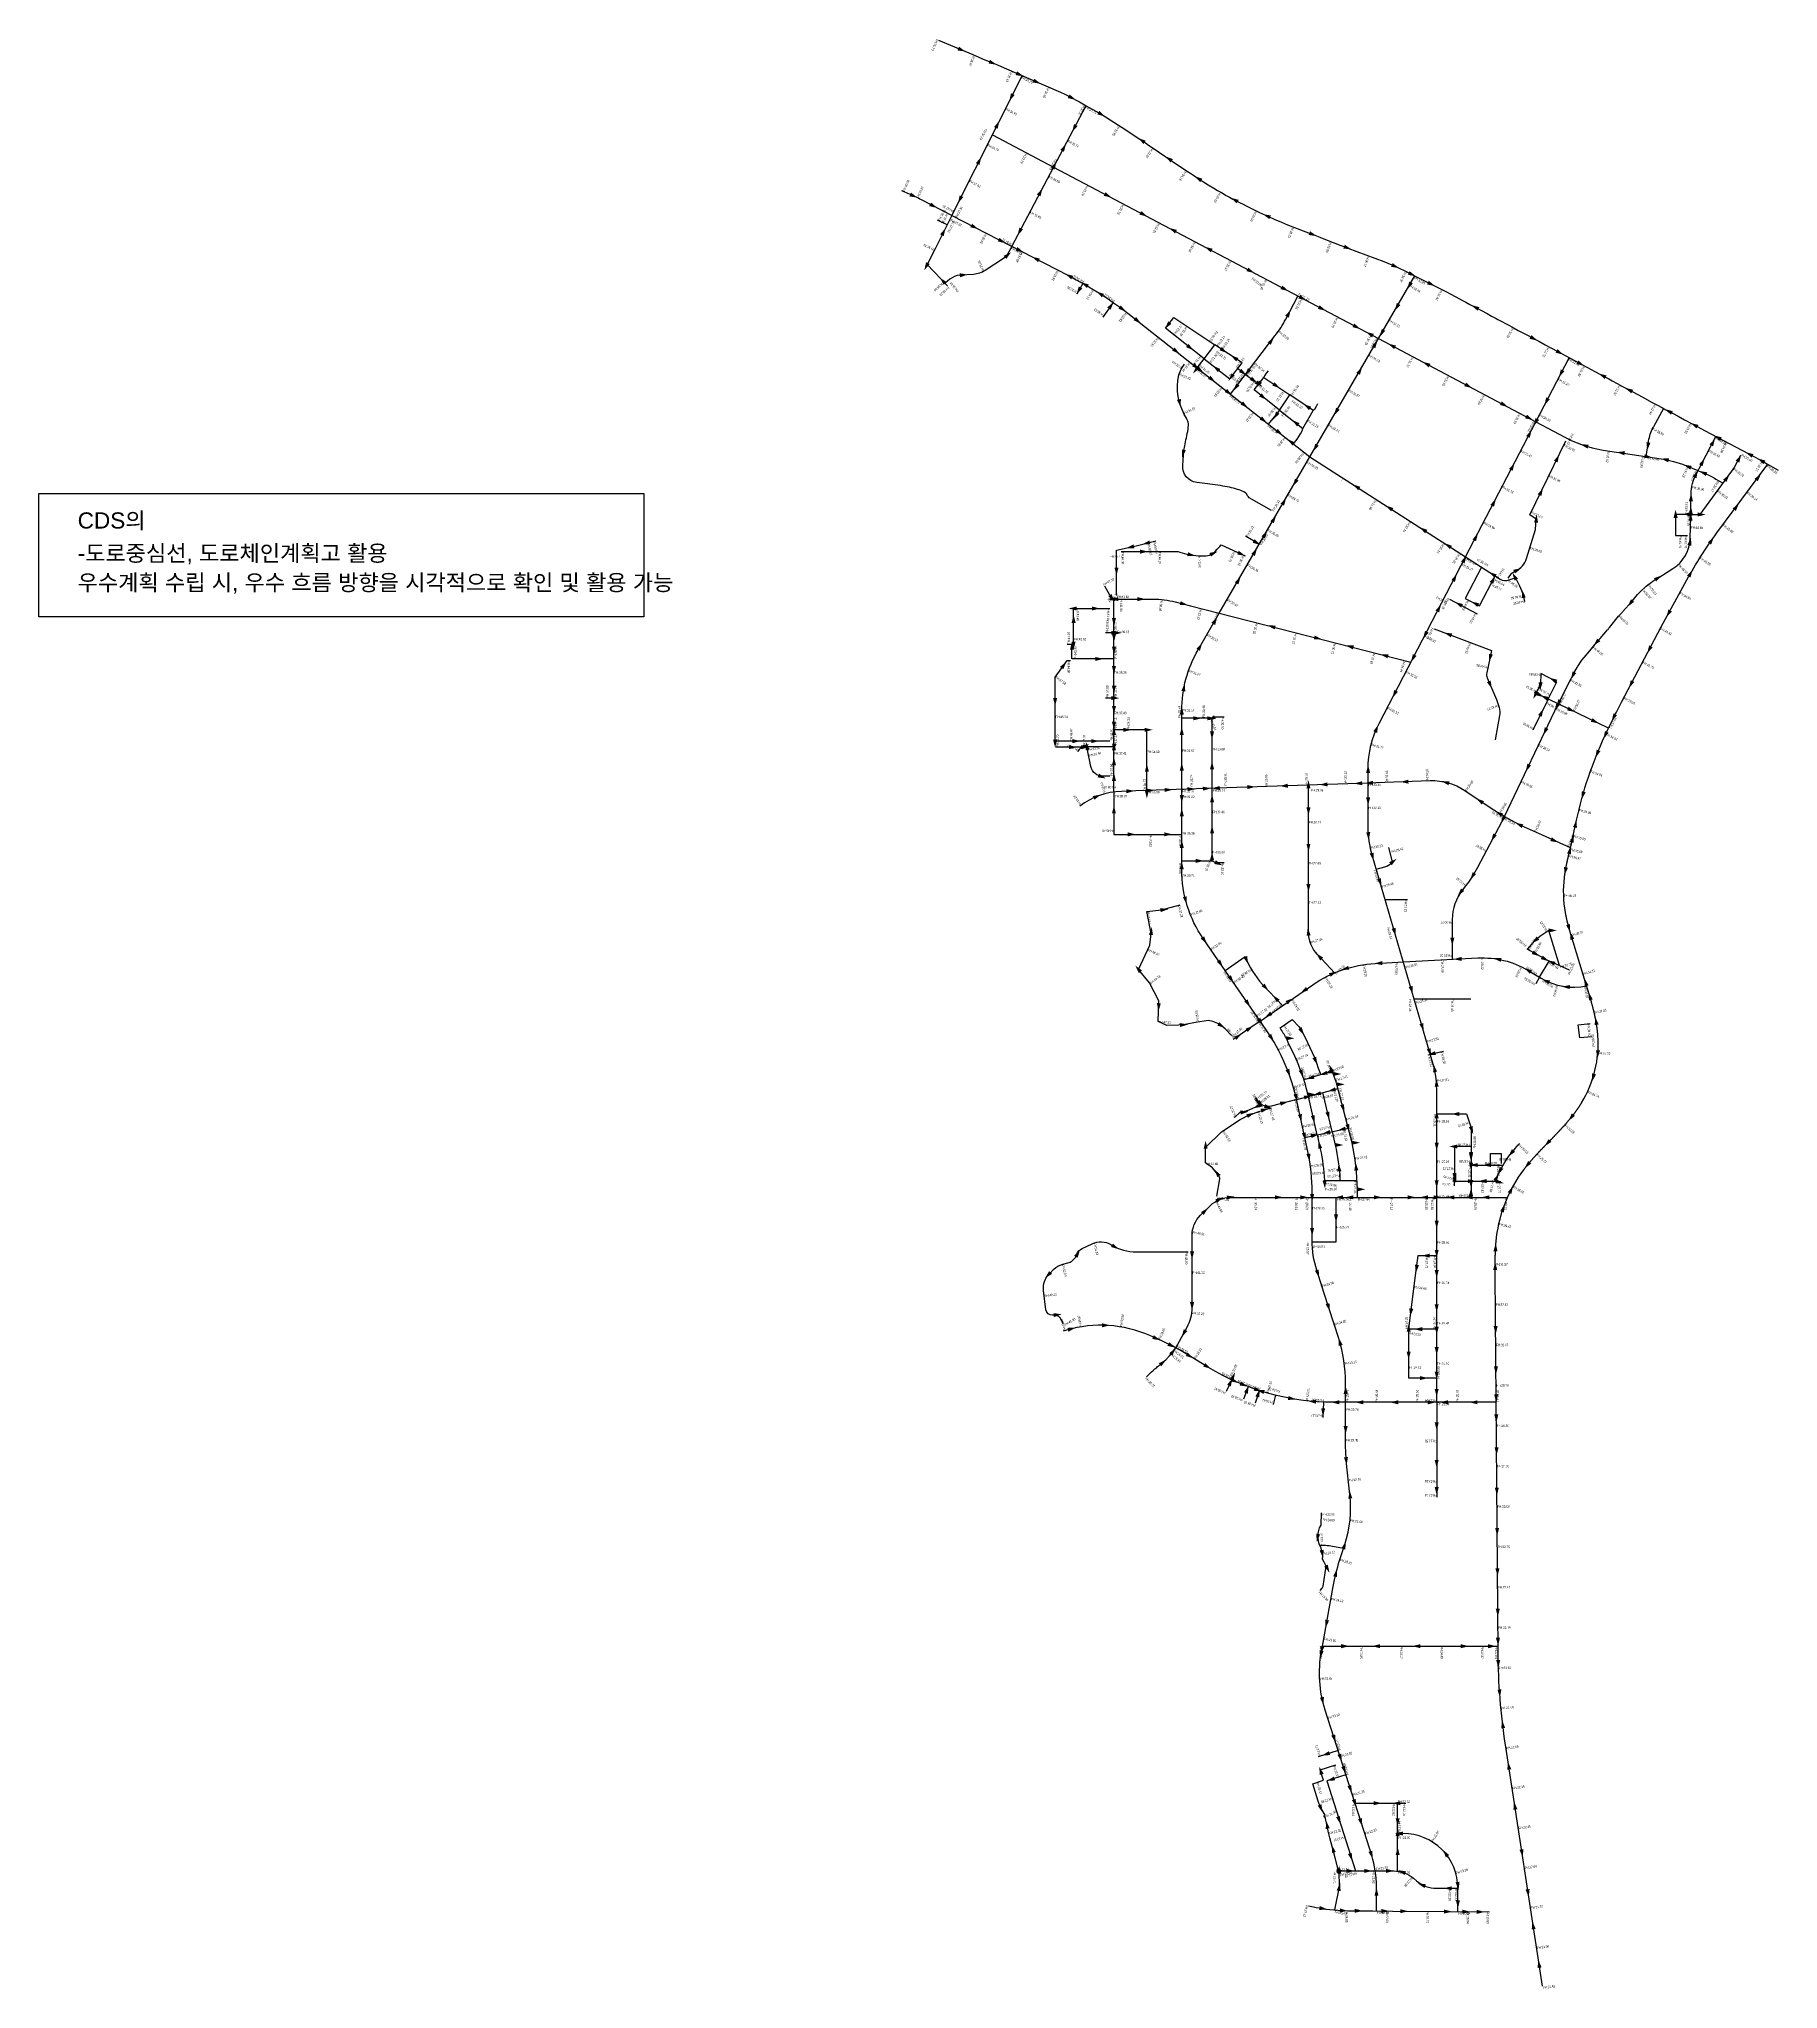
# Model space of a CAD drawing. Header units: millimetres. Extents: x 981 to 5289, y 986 to 5815.
import ezdxf

# ---------------------------------------------------------------- set-up
doc = ezdxf.new("R2010")
doc.units = ezdxf.units.MM
for name, color, linetype in [('도로중심선', 40, 'Continuous'), ('도로체인계획고', 6, 'Continuous'), ('도로흐름표시', 7, 'Continuous')]:
    doc.layers.add(name, color=color, linetype=linetype)
doc.styles.get("Standard").update_dxf_attribs({"font": 'arial.ttf'})

msp = doc.modelspace()

# ---------------------------------------------------------------- linework, layer by layer
at = {"layer": '도로중심선'}
for points in [[(3209.4, 5811.8), (3293.9, 5776.4), (3301.6, 5773.1), (3318.5, 5766), (3332.5, 5760.1), (3346.6, 5754.1), (3357.1, 5749.8), (3377.5, 5740.9), (3432.9, 5717), (3511.6, 5683), (3521.7, 5678), (3530.2, 5673.9), (3530.7, 5673.6), (3541.2, 5668.4), (3550.1, 5663.8), (3558.2, 5659.6), (3575.2, 5649.8), (3599, 5636.2), (3613.5, 5627.9), (3664.2, 5596), (3707.9, 5566.9), (3719.1, 5559.4), (3721.5, 5557.7), (3729.5, 5552.3), (3740.7, 5544.7), (3756.6, 5533.9), (3772.2, 5523.5), (3785.4, 5514.4), (3799, 5505.2), (3810.4, 5497.5), (3813.9, 5495.2), (3827.3, 5486.2), (3843.1, 5475.9), (3851.1, 5470.6), (3855.2, 5467.9), (3865.2, 5461.5), (3877.1, 5454), (3891.2, 5445.6), (3900.6, 5440.1), (3909.8, 5434.7), (3922, 5427.8), (3930.3, 5423.2), (3938.5, 5418.7), (3947.3, 5414), (3955.1, 5409.9), (3963.5, 5405.6), (3971.2, 5401.6), (3979.7, 5397.4), (3989.4, 5392.6), (4002.5, 5386.3), (4013.4, 5381.2), (4021.4, 5377.5), (4026.6, 5375.2), (4040.4, 5369.2), (4058.6, 5361.4), (4074, 5355), (4080.6, 5352.6), (4097.7, 5345.8), (4112.5, 5340.2), (4125.7, 5335), (4125.8, 5335), (4130.4, 5333.2), (4141.8, 5328.8), (4153.5, 5324.3), (4168.2, 5318.6), (4186.9, 5311.4), (4206.2, 5303.8), (4220.3, 5298.4), (4223.4, 5297.2), (4312.3, 5263.8), (4322.1, 5259.7), (4336.1, 5253.7), (4348.3, 5248.3), (4365.9, 5239.7), (4381.9, 5231.9), (4467.6, 5188.6), (4477, 5183.9), (4490.5, 5176.7), (4507.6, 5167.7), (4515.5, 5163.4), (4525.6, 5157.8), (4541.4, 5149.4), (4553.9, 5142.5), (4568, 5135), (4579.1, 5129), (4590.9, 5122.6), (4595.1, 5120.4), (4623.4, 5105.3), (4629.4, 5102.1), (4645.5, 5093.4), (4667.9, 5081.3), (4678.7, 5075.6), (4696.1, 5066.3), (4712.3, 5057.5), (4727.3, 5049.4), (4741.6, 5041.8), (4763.4, 5030.1), (4786.4, 5017.7), (4801.4, 5009.5), (4816.9, 5001.3), (4835, 4991.5), (4849.4, 4983.9), (4864.7, 4975.7), (4869.4, 4973.1), (4877.7, 4968.7), (4890.2, 4961.8), (4903.6, 4954.7), (4913.9, 4949.1), (4915.9, 4948.1), (4928.9, 4941.1), (4940.2, 4935.1), (4953.8, 4927.6), (4975.8, 4915.7), (4988.7, 4908.9), (5002.3, 4901.6), (5011.3, 4896.8), (5023, 4890.5), (5027.5, 4888.1), (5041.1, 4880.8), (5057.4, 4872.1), (5060.7, 4870.3), (5072.9, 4863.8), (5088.8, 4855.2), (5108.5, 4844.6), (5214.6, 4788.5), (5228.6, 4781.1), (5244.6, 4772.7), (5262.9, 4762.3), (5288.9, 4747.6)], [(3242.1, 5377.9), (3242.1, 5377.9), (3416.1, 5724.2)], [(3390.7, 5301.4), (3574.7, 5650.1)], [(3342.6, 5577.9), (3494.3, 5497.9)], [(3494.3, 5497.9), (4299.2, 5073.1)], [(3242.1, 5377.9), (3201.6, 5297.3), (3181, 5256.4), (3231.7, 5203.5)], [(3230.4, 5354.6), (3206.7, 5366.5)], [(3566.7, 5209.8), (3551.4, 5183.1)], [(3641.8, 5162.5), (3616.6, 5126.1)], [(3867.4, 5022.9), (3771.2, 5098.7), (3792.3, 5125.5), (3894, 5057.7)], [(4299.2, 5073.1), (4689, 4867.3)], [(3850.3, 5000.4), (3867.4, 5022.9)], [(3867.4, 5022.9), (3894, 5057.7)], [(3867.4, 5022.9), (3930.6, 4973), (3961, 5012.9), (3894, 5057.7)], [(4515, 4532.3), (4771.4, 5025.8)], [(3969.9, 4984.2), (3950.1, 4998.6)], [(3969.9, 4984.2), (4002.3, 4960.6)], [(4054, 4896.1), (3991, 4945.8), (4014.7, 4976.9), (4079.2, 4933.8)], [(4021.2, 4987.1), (4016.3, 4980.7), (4014.7, 4976.9)], [(4026, 4993.4), (4021.2, 4987.1)], [(4027, 4861), (4049.6, 4889.6), (4079.2, 4933.8)], [(4054, 4896.1), (4111.8, 4850.5), (4137.5, 4894.8), (4079.2, 4933.8)], [(4144.3, 4904.7), (4140.3, 4897.7), (4137.5, 4894.8)], [(4148.4, 4911.6), (4144.3, 4904.7)], [(4088.5, 4812.4), (4097.4, 4823.6), (4105.5, 4837.6)], [(4105.5, 4837.6), (4110.6, 4846.3), (4111.8, 4850.5)], [(4689, 4867.3), (4776.7, 4821.1), (4806.4, 4809.2), (4828.7, 4802.5), (4851.4, 4797.8), (4855.3, 4797.1), (4999.2, 4775.3), (5006, 4774.2), (5029.6, 4769), (5052.4, 4761.8), (5090.6, 4746)], [(5180.7, 4754.4), (5197, 4784.2)], [(4129.4, 4780.2), (4515, 4532.3)], [(5072.6, 4637.8), (5096.1, 4637.3), (5181.3, 4754.1)], [(5065.8, 4637.2), (5035.1, 4637.2), (5035.1, 4585.3), (5064.8, 4585.3)], [(3650, 4437.8), (3650, 4549.2), (3698.8, 4559.6), (3747.1, 4571.9)], [(3661.5, 4545.5), (3802.8, 4545.5), (3806.9, 4544.2), (3812.7, 4542.5), (3818.5, 4540.9), (3824.1, 4539.6), (3829.8, 4538.5), (3835.5, 4537.4), (3841.1, 4536.5), (3846.7, 4535.8), (3852.2, 4535.3), (3857.6, 4534.9), (3862.7, 4534.8), (3867.6, 4534.9), (3872.3, 4535.3), (3876.6, 4536), (3880.8, 4537.1), (3885.1, 4539), (3889.5, 4541.8), (3894.4, 4545.9), (3899.8, 4551.3), (3906, 4558.4), (3909.2, 4562.3), (3968.7, 4535)], [(4003.8, 4563.7), (3969.5, 4583.6)], [(4554.3, 4507.1), (4514.1, 4429.6), (4549.5, 4411.2), (4588.1, 4485.4)], [(3643.8, 4427.8), (3633.9, 4437.8), (3621.1, 4459.6)], [(4776.3, 4230.9), (4779.7, 4237.9), (4780.2, 4238.8), (4782.4, 4242.3), (4782.6, 4242.7), (4783.2, 4244.1), (4784.1, 4245.9), (4786, 4249.9), (4791.2, 4258.7), (4792.3, 4260.4), (4802.8, 4276.6), (4808.4, 4283.4), (4822.5, 4299.9), (4836.1, 4316.4), (4838.7, 4319.6), (4839.9, 4321.1), (4841.2, 4322.7), (4841.4, 4322.9), (4843.8, 4325.5), (4844.3, 4326.1), (4848.3, 4330.5), (4866.6, 4351.5), (4866.7, 4351.8), (4867.7, 4353), (4870, 4355.8), (4871.2, 4357.3), (4894.1, 4385.6), (4902.6, 4395.1), (4903.7, 4396.4), (4911.7, 4405.3), (4926.4, 4421.7), (4927.3, 4422.8), (4927.7, 4423.2), (4941, 4439.4), (4941.1, 4439.6), (4942.5, 4441.3), (4945, 4443.7), (4947, 4445.5), (4948, 4446.5), (4962.4, 4460)], [(3543.8, 4319.6), (3543.8, 4404.7), (3633.8, 4404.7)], [(4474.7, 4427.6), (4543.9, 4391.6)], [(3904.8, 4393), (4379.6, 4271.7)], [(3643.8, 4279.8), (3539.8, 4279.8), (3539.8, 4315.6), (3527.9, 4315.6)], [(3643.8, 4344.3), (3623.1, 4344.3)], [(3633.8, 4076.2), (3498, 4076.2), (3498, 4234.9), (3527.8, 4275.8), (3535.8, 4275.8)], [(4611, 3889.3), (4611.2, 3889.7), (4744.3, 4168.5), (4749, 4177.9), (4776.3, 4230.9)], [(4719.5, 4180.4), (4724.4, 4190.3), (4741.2, 4222.9), (4701.6, 4243.8), (4700.4, 4217.6), (4689.4, 4194.9)], [(3643.8, 4182.7), (3623.1, 4182.7)], [(4719.5, 4180.4), (4681.3, 4103.1)], [(4744.3, 4168.5), (4685.8, 4196.6)], [(4869.1, 4108.4), (4744.3, 4168.5)], [(3886.8, 3959.3), (3886.8, 4132.7), (3811.8, 4132.7)], [(3886.8, 4132.7), (3895.6, 4136.5), (3916.8, 4136.5)], [(3886.8, 4132.7), (3895.6, 4136.5), (3916.8, 4136.5)], [(3566, 4061.2), (3500, 4061.2)], [(3725.3, 3953.8), (3725.3, 4104.1), (3643.8, 4104.1)], [(3643.8, 3950.1), (3643.8, 3845.3), (3811.8, 3845.3)], [(3811.8, 3779.6), (3886.8, 3779.6), (3886.8, 3959.3)], [(3886.8, 3779.6), (3895.6, 3775.9), (3916.8, 3775.9)], [(3935.1, 3347.2), (3919.2, 3363.9), (3909.1, 3371.9), (3901.1, 3376.6), (3889.1, 3381.6), (3878, 3384.4), (3845.6, 3379.3), (3820.5, 3374), (3803.6, 3372.8), (3774.6, 3371.8), (3753.5, 3382), (3755.1, 3433.2), (3731.9, 3477.5), (3704.5, 3510.7), (3732.8, 3570.9), (3735.8, 3599.8), (3725.5, 3654.3), (3761.8, 3658.1), (3808, 3670.8)], [(4315.6, 3684), (4371, 3684)], [(4315.6, 3684), (4371, 3684)], [(4772.2, 3509.3), (4716.8, 3533.5), (4667.6, 3560.8)], [(4698.1, 3491.5), (4721.8, 3531.3)], [(4698.1, 3491.5), (4688.5, 3475.5)], [(4387.5, 3438), (4527.8, 3438)], [(4005.8, 3382.9), (3939, 3336.9)], [(4827.5, 3343.9), (4797.6, 3341.1), (4793.6, 3373.8), (4823.5, 3376.6)], [(4427.6, 3300.6), (4459.9, 3308)], [(4184.1, 3258.8), (4163.1, 3252.2), (4114.4, 3237)], [(4096.5, 3188.7), (4198.8, 3215.5)], [(4147.3, 3101.5), (4125.5, 3196.3)], [(4184.2, 3109.4), (4161.2, 3205.6)], [(4009.3, 3176), (3977.7, 3162.6), (3959.8, 3156.8), (3957.4, 3156.6), (3956.9, 3156.4), (3956, 3156.1), (3943.4, 3145.3), (3940.7, 3144.1)], [(4443.3, 3152.8), (4516.9, 3152.8), (4528.4, 3118.8), (4528.4, 2986.5)], [(4116.5, 3094.9), (4224.4, 3117.9)], [(4528.4, 3072.3), (4487.5, 3072.3), (4487.5, 2986.5), (4587.5, 2986.5), (4591, 2993.2), (4593, 2997.6), (4594.9, 3001.7), (4597.9, 3007.8), (4601.1, 3013.9), (4604.3, 3019.9), (4607.6, 3025.9), (4611.1, 3031.8), (4615.1, 3038.5), (4617.7, 3042.2), (4620.6, 3046), (4624.8, 3051.5), (4629, 3056.7), (4633.2, 3061.9), (4637.5, 3067), (4641.8, 3071.9), (4644.7, 3075.2), (4648.7, 3079.8)], [(4528.4, 3072.3), (4528.4, 2946.3)], [(4576.2, 3030.3), (4576.2, 3055.3), (4603.2, 3055.3), (4603.2, 3030.3)], [(4528.4, 3026.3), (4607.8, 3026.3)], [(4134.7, 2946.3), (4443.3, 2946.3)], [(4134.7, 2836.1), (4194, 2836.1), (4194, 2946.3)], [(4443.3, 2946.3), (4618.9, 2946.3)], [(4487.5, 2986.5), (4486.5, 2982.5), (4486.5, 2974.5)], [(4587.5, 2986.5), (4591.8, 2985.5), (4601.8, 2985.5)], [(4443.3, 2498.8), (4373.9, 2498.8), (4373.9, 2620.5), (4389.5, 2740.8), (4397.4, 2802), (4443.3, 2802)], [(4443.3, 2619.9), (4373.9, 2619.9)], [(3935.4, 2494.7), (3921.9, 2465.7)], [(3976.6, 2477.4), (3965, 2446.6)], [(4004, 2467.8), (3993.9, 2436.6)], [(4044.1, 2456.4), (4038.4, 2433.1)], [(4162.7, 2439.4), (4161.1, 2401.5)], [(4590.7, 2438.8), (4217.7, 2438.8)], [(4443.3, 2438.8), (4443.3, 2204.2)], [(4154.4, 1972.8), (4159.9, 1978.3), (4161.7, 1983.7), (4169.6, 2033.1), (4164.5, 2043.2), (4160, 2050.1), (4161.1, 2057.5), (4159.3, 2067.2), (4158.2, 2073.7), (4157, 2077.2), (4152.5, 2088.2), (4151.7, 2090.6), (4149.1, 2109.2), (4150.4, 2117.6), (4153.3, 2127.9), (4157.3, 2134.3), (4157.9, 2164.9)], [(4160.2, 1834.8), (4595.3, 1834.8)], [(4199.1, 1576.7), (4149.6, 1560.9)], [(4218.4, 1516.2), (4170.8, 1501), (4241.9, 1278.3)], [(4240.9, 1445.9), (4367.1, 1445.9)], [(4346.6, 1277.6), (4346.6, 1445.9)], [(4190.7, 1181.5), (4202.3, 1239.2), (4201.8, 1278.3)], [(4195.3, 1278.3), (4291.3, 1278.3)], [(4125.6, 1191.5), (4137.9, 1188.9), (4145.1, 1187.6), (4152, 1186.4), (4159.3, 1185.3), (4168.5, 1183.9), (4188.5, 1181.7), (4198.4, 1180.8), (4204.6, 1180.4), (4214.3, 1179.9), (4224.7, 1179.6), (4284.7, 1179), (4333.7, 1178.6), (4471.2, 1177.4), (4574.4, 1176.6)]]:
    msp.add_lwpolyline(points, dxfattribs=at)
for points in [[(3242.1, 5377.9), (3166.6, 5416.8, 0.016099), (3137.6, 5430.6), (3118.5, 5438.9)], [(3242.1, 5377.9), (3529.2, 5230.2, -0.048169), (3690.8, 5126.2), (4129.4, 4780.2)], [(3390.7, 5301.4), (3380.4, 5282.3, -0.126115), (3370.3, 5271.3), (3324.7, 5241.7, -0.128508), (3295.9, 5232.1), (3262.5, 5229.9, 0.158461), (3237.3, 5219.9), (3225.4, 5210)], [(3811.8, 3956.8), (3811.8, 4151.9, -0.132145), (3852.3, 4302.4), (3904.8, 4393), (4389.2, 5228.2)], [(3932.7, 4935.4), (4042.7, 5079.7, 0.041397), (4069.4, 5121.5), (4099.5, 5178.5)], [(4033.8, 4647.3), (3979.1, 4679, -0.159713), (3975, 4683.7), (3974.9, 4684, 0.194542), (3964.1, 4694.5), (3961.6, 4695.5), (3958, 4696.8), (3954, 4698.3), (3949.6, 4699.7), (3945, 4701.1), (3940.1, 4702.5), (3935, 4703.8), (3929.7, 4705), (3924.4, 4706.1), (3918.8, 4707.1), (3913.1, 4708), (3907.4, 4709), (3848.7, 4716.7, -0.397092), (3814, 4759.2), (3816.7, 4795.7), (3817.6, 4799.7), (3818.4, 4803.6), (3819.3, 4807.8), (3820.1, 4812.3), (3821, 4817), (3822, 4822), (3823.1, 4827.1), (3824.2, 4832.5), (3825.4, 4837.9), (3826.4, 4843.2), (3827.3, 4848.4), (3827.9, 4853.4), (3828.2, 4858), (3828.2, 4862.2), (3827.7, 4865.8), (3826.7, 4868.9), (3825.3, 4872.2), (3823.4, 4875.9), (3820.9, 4880.2), (3818.1, 4885.3), (3815, 4891.5), (3811.8, 4898.8), (3808.6, 4907.6), (3805.6, 4917.9), (3803.1, 4929.6), (3801.4, 4942.3), (3800.8, 4955.8), (3801.8, 4969.6), (3804.8, 4983.5), (3810.3, 4997.1), (3818.3, 5009.4)], [(5005.1, 4899.8), (4980.3, 4854.4, 0.004789), (4979.3, 4852.6), (4979.3, 4852.6)], [(4962.4, 4460), (4969.9, 4465.6, -0.018912), (4988.6, 4478.4), (5028.5, 4503.5, 0.252435), (5071.4, 4579.5), (5072.5, 4631.7), (5073.1, 4664.8), (5073.6, 4687.6, -0.117002), (5086.7, 4738.6), (5099, 4761.9), (5135.2, 4830.5)], [(4962.6, 4780.9), (4968.4, 4819.3, -0.083034), (4979.3, 4852.6), (4979.3, 4852.6)], [(4620.2, 4479.6), (4627, 4489.1, -0.122408), (4634.3, 4495.3), (4640.2, 4498.3, 0.20388), (4665.6, 4528.1), (4688.1, 4600.4), (4690, 4625.9), (4674.3, 4636.4), (4763.3, 4819.9)], [(4999.3, 4359), (5063.3, 4475.8, -0.034451), (5137.6, 4591.7), (5263.9, 4761.7)], [(5090.6, 4746), (5108.7, 4738.5, -0.036872), (5135.1, 4725.2), (5152.6, 4714.7)], [(4273.4, 3972.4), (4273.4, 4006.2, -0.120367), (4301.5, 4121.5), (4515, 4532.3)], [(4515, 4532.3), (4600.3, 4477.5, 0.242075), (4623.1, 4475.3), (4633, 4479.3, -0.224441), (4637.3, 4479), (4638.2, 4478.5, -0.147437), (4640.6, 4476), (4646, 4465.8), (4648.7, 4460.6), (4653.4, 4449.5), (4657.1, 4440.6), (4659.2, 4429.7), (4660.8, 4422.2)], [(3643.8, 3950.1), (3643.8, 4427.8), (3673.6, 4427.8), (3740.9, 4427.8, -0.062655), (3795.4, 4421), (3833.7, 4411.2), (3904.8, 4393)], [(4436.7, 4354.4), (4579.4, 4300.3), (4567.4, 4245.2, 0.153721), (4568.5, 4233.2), (4591.1, 4179.2), (4597.8, 4159.5, -0.126282), (4599.2, 4139.7), (4588.4, 4079.6)], [(4774.7, 3811.9), (4789.6, 3880.2, -0.055395), (4860.2, 4089.5), (4868.1, 4106.4, -0.012349), (4901.1, 4172.8), (4999.3, 4359)], [(3643.8, 4062.2), (3572.2, 4062.2, 0.283222), (3554.4, 4051.2), (3553.6, 4049.7)], [(3633.8, 3989), (3616, 3989, -0.357793), (3586.6, 4013.2), (3577.7, 4058.2)], [(4774.7, 3811.9), (4705, 3842.9), (4660.6, 3863.1), (4649.2, 3868.7, -0.032623), (4575.9, 3911.2), (4513.1, 3953.2, 0.157229), (4427.5, 3977.6), (4292.2, 3973.1), (4273.4, 3972.4), (3698, 3952.9), (3662.1, 3951.7, 0.155421), (3559.2, 3915), (3559.2, 3915)], [(4190.3, 3502.5), (4148, 3547.4, -0.191157), (4125.6, 3604), (4125.6, 3967.4)], [(4443.3, 2438.8), (4443.3, 3214.2, 0.071216), (4434, 3278.7), (4283.4, 3794, -0.071216), (4273.4, 3864.1), (4273.4, 3972.4)], [(4217.7, 2438.8), (4217.7, 2450.9), (4217.7, 2486.7, 0.077692), (4200.5, 2596.6), (4164.6, 2708.5), (4146.2, 2766.1, -0.077692), (4134.7, 2839.4), (4134.7, 2901.9), (4134.7, 2958.4, 0.052571), (4124, 3059.6), (4098, 3181.9, 0.098776), (4020.5, 3361.5), (3930.1, 3492.6), (3864.9, 3587.1, -0.152137), (3811.8, 3757.5), (3811.8, 3956.8)], [(4611, 3889.3), (4544.4, 3763.1, -0.044295), (4515.6, 3718.6), (4507.4, 3708, 0.167207), (4482, 3634.2), (4482, 3535.7)], [(4705.2, 992.7), (4613.8, 1590.1, -0.036097), (4595.4, 1820.1), (4588.4, 2755.8), (4588.3, 2756.8), (4588.3, 2757.8), (4588.3, 2758.8), (4588.3, 2759.8), (4588.3, 2760.8), (4588.3, 2761.8), (4588.3, 2762.8), (4588.3, 2763.8), (4588.3, 2764.8), (4588.3, 2765.8), (4588.3, 2766.8), (4588.3, 2767.8), (4588.3, 2768.8), (4588.3, 2769.8), (4588.3, 2770.8), (4588.3, 2771.8), (4588.3, 2772.8), (4588.3, 2773.8), (4588.2, 2774.8), (4588.2, 2775.8), (4588.2, 2776.8), (4588.2, 2777.8), (4588.2, 2778.8), (4588.2, 2779.8), (4588.2, 2780.8), (4588.3, 2781.8), (4588.3, 2782.8), (4588.3, 2783.8), (4588.3, 2784.8), (4588.3, 2785.8), (4588.3, 2786.8), (4588.3, 2787.8), (4588.3, 2788.8), (4588.3, 2789.8), (4588.3, 2790.8), (4588.3, 2791.8), (4588.3, 2792.8), (4588.4, 2793.8), (4588.4, 2794.8), (4588.4, 2795.8), (4588.4, 2796.8), (4588.4, 2797.8), (4588.4, 2798.8), (4588.5, 2799.8), (4588.5, 2800.8), (4588.5, 2801.8), (4588.5, 2802.8), (4588.6, 2803.8), (4588.6, 2804.8), (4588.6, 2805.8), (4588.7, 2806.8), (4588.7, 2807.8), (4588.7, 2808.8), (4588.8, 2809.8), (4588.8, 2810.8), (4588.8, 2811.8), (4588.9, 2812.8), (4588.9, 2813.8), (4589, 2814.8), (4589, 2815.8), (4589.1, 2816.8), (4589.1, 2817.8), (4589.2, 2818.8), (4589.2, 2819.8), (4589.3, 2820.8), (4589.3, 2821.8), (4589.4, 2822.8), (4589.5, 2823.8), (4589.5, 2824.8), (4589.6, 2825.8), (4589.7, 2826.8), (4589.7, 2827.8), (4589.8, 2828.8), (4589.9, 2829.8), (4590, 2830.8), (4590, 2831.8), (4590.1, 2832.8), (4590.2, 2833.8), (4590.3, 2834.8), (4590.4, 2835.8), (4590.5, 2836.8), (4590.6, 2837.8), (4590.7, 2838.8), (4590.8, 2839.8), (4590.9, 2840.8), (4591, 2841.8), (4591.1, 2842.7), (4591.2, 2843.7), (4591.3, 2844.7), (4591.4, 2845.7), (4591.5, 2846.7), (4591.7, 2847.7, -0.130812), (4659, 3014.7), (4659.6, 3015.5), (4660.2, 3016.3), (4660.8, 3017.1), (4661.4, 3017.9), (4662, 3018.7), (4662.6, 3019.5), (4663.2, 3020.3), (4663.9, 3021.1), (4664.5, 3021.8), (4665.1, 3022.6), (4665.7, 3023.4), (4666.3, 3024.2), (4667, 3025), (4667.6, 3025.7), (4668.2, 3026.5), (4668.9, 3027.3), (4669.5, 3028.1), (4670.1, 3028.8), (4670.8, 3029.6), (4671.4, 3030.4), (4672, 3031.2), (4672.7, 3031.9), (4673.3, 3032.7), (4674, 3033.5), (4674.6, 3034.2), (4675.3, 3035), (4675.9, 3035.7), (4676.6, 3036.5), (4677.2, 3037.2), (4677.9, 3038), (4678.5, 3038.8), (4679.2, 3039.5), (4679.9, 3040.3), (4680.5, 3041), (4681.2, 3041.8), (4681.8, 3042.5), (4682.5, 3043.3), (4683.2, 3044), (4683.8, 3044.8), (4684.5, 3045.5), (4685.2, 3046.2), (4685.8, 3047), (4686.5, 3047.7), (4687.2, 3048.5), (4687.9, 3049.2), (4688.5, 3049.9), (4689.2, 3050.7), (4689.9, 3051.4), (4690.6, 3052.2), (4691.2, 3052.9), (4691.9, 3053.6), (4692.6, 3054.4), (4693.3, 3055.1), (4694, 3055.8), (4694.7, 3056.5), (4695.3, 3057.3), (4696, 3058), (4696.7, 3058.7), (4697.4, 3059.5), (4698.1, 3060.2), (4698.8, 3060.9), (4699.5, 3061.6), (4700.2, 3062.4), (4700.8, 3063.1), (4701.5, 3063.8), (4702.2, 3064.5), (4702.9, 3065.2), (4703.6, 3066), (4704.3, 3066.7), (4705, 3067.4), (4705.7, 3068.1), (4706.4, 3068.9), (4707.1, 3069.6), (4707.8, 3070.3), (4708.5, 3071), (4709.2, 3071.7), (4709.9, 3072.4), (4710.6, 3073.2), (4711.3, 3073.9), (4712, 3074.6), (4712.6, 3075.3), (4713.3, 3076), (4714, 3076.7), (4714.7, 3077.5), (4715.4, 3078.2), (4716.1, 3078.9), (4716.8, 3079.6), (4717.5, 3080.3), (4718.2, 3081), (4718.9, 3081.8), (4719.6, 3082.5), (4720.3, 3083.2), (4720.8, 3083.7), (4721.5, 3084.4), (4722.2, 3085.1), (4722.9, 3085.8), (4723.6, 3086.5), (4724.3, 3087.2), (4725, 3088), (4725.7, 3088.7), (4726.4, 3089.4), (4727.1, 3090.1), (4727.8, 3090.8), (4728.5, 3091.5), (4729.2, 3092.3), (4729.9, 3093), (4730.6, 3093.7), (4731.3, 3094.4), (4732, 3095.1), (4732.7, 3095.8), (4733.4, 3096.6), (4734.1, 3097.3), (4734.8, 3098), (4735.5, 3098.7), (4736.1, 3099.4), (4736.8, 3100.2), (4737.5, 3100.9), (4738.2, 3101.6), (4738.9, 3102.3), (4739.6, 3103), (4740.3, 3103.8), (4741, 3104.5), (4741.7, 3105.2), (4742.4, 3105.9), (4743.1, 3106.7), (4743.8, 3107.4), (4744.4, 3108.1), (4745.1, 3108.8), (4745.8, 3109.6), (4746.5, 3110.3), (4747.2, 3111), (4747.9, 3111.7), (4748.6, 3112.5), (4749.2, 3113.2), (4749.9, 3113.9), (4750.6, 3114.7), (4751.3, 3115.4), (4752, 3116.1), (4752.6, 3116.9), (4753.3, 3117.6), (4754, 3118.3), (4754.7, 3119.1), (4755.3, 3119.8), (4756, 3120.6), (4756.7, 3121.3), (4757.4, 3122), (4758, 3122.8), (4758.7, 3123.5), (4759.4, 3124.3), (4760, 3125), (4760.7, 3125.8), (4761.4, 3126.5), (4762, 3127.3), (4762.7, 3128), (4763.3, 3128.8), (4764, 3129.5), (4764.7, 3130.3), (4765.3, 3131), (4766, 3131.8), (4766.6, 3132.5), (4767.3, 3133.3), (4767.9, 3134.1), (4768.6, 3134.8), (4769.2, 3135.6), (4769.9, 3136.3), (4770.5, 3137.1), (4771.1, 3137.9), (4771.8, 3138.6), (4772.4, 3139.4), (4773.1, 3140.2), (4773.7, 3141), (4774.3, 3141.7), (4775, 3142.5), (4775.6, 3143.3), (4776.2, 3144.1), (4776.9, 3144.8), (4777.5, 3145.6), (4778.1, 3146.4), (4778.7, 3147.2), (4779.4, 3148), (4780, 3148.7), (4780.6, 3149.5), (4781.2, 3150.3), (4781.8, 3151.1), (4782.4, 3151.9), (4783, 3152.7), (4783.6, 3153.5), (4784.2, 3154.3), (4784.8, 3155.1), (4785.4, 3155.9), (4786, 3156.7), (4786.6, 3157.5), (4787.2, 3158.3), (4787.8, 3159.1), (4788.4, 3159.9), (4789, 3160.7), (4789.6, 3161.5), (4790.2, 3162.3), (4790.7, 3163.2), (4791.3, 3164), (4791.9, 3164.8), (4792.5, 3165.6), (4793, 3166.4), (4793.6, 3167.3), (4794.2, 3168.1), (4794.7, 3168.9), (4795.3, 3169.7), (4795.9, 3170.6), (4796.4, 3171.4), (4797, 3172.2), (4797.5, 3173.1), (4798.1, 3173.9), (4798.6, 3174.8), (4799.1, 3175.6), (4799.7, 3176.4), (4800.2, 3177.3), (4800.7, 3178.1), (4801.3, 3179), (4801.8, 3179.8), (4802.3, 3180.7, 0.156315), (4842.6, 3346.8), (4842.6, 3347.8), (4842.5, 3348.8), (4842.4, 3349.7), (4842.3, 3350.7), (4842.2, 3351.7), (4842.1, 3352.7), (4842, 3353.7), (4841.9, 3354.7), (4841.8, 3355.7), (4841.7, 3356.7), (4841.6, 3357.7), (4841.5, 3358.7), (4841.4, 3359.7), (4841.3, 3360.7), (4841.2, 3361.7), (4841, 3362.7), (4840.9, 3363.7), (4840.8, 3364.7), (4840.7, 3365.6), (4840.5, 3366.6), (4840.4, 3367.6), (4840.2, 3368.6), (4840.1, 3369.6), (4839.9, 3370.6), (4839.8, 3371.6), (4839.6, 3372.6), (4839.5, 3373.6), (4839.3, 3374.6), (4839.2, 3375.5), (4839, 3376.5), (4838.8, 3377.5), (4838.7, 3378.5), (4838.5, 3379.5), (4838.3, 3380.5), (4838.1, 3381.5), (4838, 3382.4), (4837.8, 3383.4), (4837.6, 3384.4), (4837.4, 3385.4), (4837.2, 3386.4), (4837, 3387.3), (4836.8, 3388.3), (4836.6, 3389.3), (4836.4, 3390.3), (4836.2, 3391.3), (4836, 3392.2), (4835.8, 3393.2), (4835.6, 3394.2), (4835.4, 3395.2), (4835.2, 3396.2), (4835, 3397.1), (4834.8, 3398.1), (4834.6, 3399.1), (4834.3, 3400.1), (4834.1, 3401), (4833.9, 3402), (4833.7, 3403), (4833.4, 3404), (4833.2, 3404.9), (4833, 3405.9), (4832.7, 3406.9), (4832.5, 3407.8), (4832.3, 3408.8), (4832, 3409.8), (4831.8, 3410.8), (4831.5, 3411.7), (4831.3, 3412.7), (4831.1, 3413.7), (4830.8, 3414.6), (4830.6, 3415.6), (4830.3, 3416.6), (4830.1, 3417.5), (4829.8, 3418.5), (4829.5, 3419.5), (4829.3, 3420.4), (4829, 3421.4), (4828.8, 3422.4), (4828.5, 3423.3), (4828.3, 3424.3), (4828, 3425.3), (4827.7, 3426.2), (4827.5, 3427.2), (4827.2, 3428.2), (4826.9, 3429.1), (4826.7, 3430.1), (4826.4, 3431.1), (4826.1, 3432), (4825.8, 3433), (4825.6, 3433.9), (4825.3, 3434.9), (4825, 3435.9), (4824.7, 3436.8), (4824.5, 3437.8), (4824.2, 3438.7), (4823.9, 3439.7), (4823.6, 3440.7), (4823.3, 3441.6), (4823.1, 3442.6), (4822.8, 3443.5), (4822.5, 3444.5), (4822.2, 3445.5), (4821.9, 3446.4), (4821.6, 3447.4), (4821.4, 3448.3), (4821.1, 3449.3), (4820.8, 3450.3), (4820.5, 3451.2), (4820.2, 3452.2), (4819.9, 3453.1), (4819.6, 3454.1), (4819.3, 3455), (4819, 3456), (4818.8, 3457), (4818.5, 3457.9), (4818.2, 3458.9), (4817.9, 3459.8), (4817.6, 3460.8), (4817.3, 3461.7), (4817, 3462.7), (4816.7, 3463.7), (4816.4, 3464.6), (4816.1, 3465.6), (4815.8, 3466.5), (4815.5, 3467.5), (4815.3, 3468.4), (4815, 3469.4), (4814.7, 3470.3), (4781.2, 3579.4), (4780.9, 3580.3), (4780.6, 3581.3), (4780.3, 3582.2), (4780, 3583.2), (4779.7, 3584.2), (4779.4, 3585.1), (4779.2, 3586.1), (4778.9, 3587), (4778.6, 3588), (4778.3, 3588.9), (4778, 3589.9), (4777.7, 3590.9), (4777.4, 3591.8), (4777.1, 3592.8), (4776.8, 3593.7), (4776.5, 3594.7), (4776.3, 3595.6), (4776, 3596.6), (4775.7, 3597.6), (4775.4, 3598.5), (4775.1, 3599.5), (4774.8, 3600.4), (4774.5, 3601.4), (4774.3, 3602.4), (4774, 3603.3), (4773.7, 3604.3), (4773.4, 3605.2), (4773.1, 3606.2), (4772.9, 3607.2), (4772.6, 3608.1), (4772.3, 3609.1), (4772, 3610), (4771.8, 3611), (4771.5, 3612), (4771.2, 3612.9), (4771, 3613.9), (4770.7, 3614.9), (4770.4, 3615.8), (4770.2, 3616.8), (4769.9, 3617.8), (4769.7, 3618.7), (4769.4, 3619.7), (4769.2, 3620.7), (4768.9, 3621.6), (4768.6, 3622.6), (4768.4, 3623.6), (4768.2, 3624.5), (4767.9, 3625.5), (4767.7, 3626.5), (4767.4, 3627.4), (4767.2, 3628.4), (4766.9, 3629.4), (4766.7, 3630.4), (4766.5, 3631.3), (4766.3, 3632.3), (4766, 3633.3), (4765.8, 3634.2), (4765.6, 3635.2), (4765.4, 3636.2), (4765.1, 3637.2), (4764.9, 3638.1), (4764.7, 3639.1), (4764.5, 3640.1), (4764.3, 3641.1), (4764.1, 3642.1), (4763.9, 3643), (4763.7, 3644), (4763.5, 3645), (4763.3, 3646), (4763.1, 3647), (4762.9, 3647.9), (4762.7, 3648.9), (4762.6, 3649.9), (4762.4, 3650.9), (4762.2, 3651.9, -0.072499), (4759.8, 3738.4), (4759.9, 3739.4), (4760, 3740.4), (4760.2, 3741.4), (4760.3, 3742.4), (4760.4, 3743.4), (4760.6, 3744.3), (4760.7, 3745.3), (4760.8, 3746.3), (4761, 3747.3), (4761.1, 3748.3), (4761.3, 3749.3), (4761.4, 3750.3), (4761.6, 3751.3), (4761.7, 3752.3), (4761.9, 3753.2), (4762.1, 3754.2), (4762.2, 3755.2), (4762.4, 3756.2), (4762.6, 3757.2), (4762.7, 3758.2), (4762.9, 3759.2), (4763.1, 3760.1), (4763.3, 3761.1), (4763.4, 3762.1), (4763.6, 3763.1), (4763.8, 3764.1), (4764, 3765.1), (4764.2, 3766), (4764.4, 3767), (4764.6, 3768), (4764.8, 3769), (4765, 3770), (4765.2, 3770.9), (4765.4, 3771.9), (4765.6, 3772.9), (4765.8, 3773.9), (4766, 3774.9), (4766.2, 3775.8), (4766.4, 3776.8), (4766.6, 3777.8), (4766.8, 3778.8), (4767, 3779.7), (4767.3, 3780.7), (4767.5, 3781.7), (4767.7, 3782.7), (4767.9, 3783.6), (4768.1, 3784.6), (4768.4, 3785.6), (4768.6, 3786.6), (4768.8, 3787.5), (4769, 3788.5), (4769.3, 3789.5), (4769.5, 3790.5), (4769.7, 3791.4), (4770, 3792.4), (4770.2, 3793.4), (4770.4, 3794.4), (4770.7, 3795.3), (4770.9, 3796.3), (4771.1, 3797.3), (4771.4, 3798.2), (4771.6, 3799.2), (4771.8, 3800.2), (4772.1, 3801.2), (4772.3, 3802.1), (4772.5, 3803.1), (4772.8, 3804.1), (4773, 3805.1), (4773.3, 3806), (4773.5, 3807), (4773.7, 3808), (4774, 3808.9), (4774.2, 3809.9), (4774.5, 3810.9), (4774.7, 3811.8), (4782.7, 3844.5)], [(4293.6, 3759), (4314.8, 3765.2, 0.123662), (4331.6, 3775.1), (4334.2, 3777.6), (4325.1, 3812.4)], [(4747.2, 3520.2), (4720.9, 3607.3), (4720.9, 3607.3, 0.09146), (4667.6, 3560.8), (4667.6, 3560.8)], [(3919.4, 3508.2), (3969, 3542.4), (3969.1, 3542.2, 0.099284), (4011.3, 3474.5), (4061.4, 3421.3)], [(4005.8, 3382.9), (4136.2, 3472.9, -0.13861), (4290.7, 3525.6), (4360.8, 3529.3)], [(4360.8, 3529.3), (4545.4, 3539.1, -0.148449), (4669.5, 3508.5), (4702.5, 3488.9, 0.186792), (4814.6, 3470), (4814.8, 3470)], [(4125.5, 3196.3), (4124.3, 3201.3), (4124.3, 3201.3, 0.063189), (4077.1, 3326.1), (4077.1, 3326.1), (4071, 3340.3), (4071, 3340.3, 0.014181), (4055.3, 3366.1), (4055.3, 3366.1), (4085.5, 3386.9), (4102.8, 3368.7), (4110.8, 3354.2), (4110.8, 3354.2, -0.047907), (4154.3, 3253.6), (4154.3, 3253.6), (4155.5, 3249.8)], [(4246.7, 2946.3), (4246.7, 2966.2), (4246.7, 2966.2, 0.048769), (4233.8, 3081.7), (4233.8, 3081.7), (4196, 3226.1), (4196, 3226.1, 0.038625), (4187.1, 3251.9), (4187.1, 3251.9), (4182.5, 3262.5)], [(4096.5, 3188.7), (4033.3, 3172.1, -0.306093), (4001.6, 3183.3), (3994.2, 3193.3)], [(3898.6, 2949.2), (3905.8, 2991.8, 0.218264), (3903.6, 2999.8), (3887.6, 3019.2), (3870.8, 3031.4), (3870.8, 3069.5), (3910.3, 3108.9), (3956.7, 3139.3), (3964.7, 3143.4), (3972.4, 3147.1), (3978.8, 3149.9), (3985.6, 3152.7), (3996.1, 3156.7), (4002.9, 3159.1), (4008.4, 3160.8), (4016.1, 3163.1), (4034.3, 3168.3)], [(4147.3, 3101.5), (4154.9, 3066.2, -0.038095), (4165.3, 2988.3), (4165.3, 2988.3), (4245.8, 2988.3)], [(4184.1, 3109.5), (4192.1, 3075.9), (4192.1, 3075.9, -0.037974), (4203.7, 2992.5), (4203.7, 2992.5), (4203.9, 2988.3)], [(3796.9, 2573.4), (3825, 2624.6, 0.126067), (3837.3, 2672.7), (3837.3, 2851.8, -0.201127), (3858.3, 2901.8), (3883.1, 2926.2, -0.1967), (3932.2, 2946.3), (4134.7, 2946.3)], [(3518.7, 2633.3), (3510.1, 2647.7, 0.288651), (3495.8, 2654.8), (3491.7, 2654.4, -0.406235), (3475.3, 2667.5), (3469.4, 2715.4, -0.233575), (3484, 2757.3), (3495, 2768.1, -0.127808), (3516.8, 2780.6), (3532.5, 2785, 0.136825), (3541.7, 2790.5), (3546.7, 2795.7, 0.113902), (3551.3, 2803.5), (3551.7, 2804.9, -0.209942), (3564.9, 2820), (3589.6, 2831.6, -0.24746), (3636.2, 2829.4), (3638.4, 2828, 0.133919), (3699.3, 2811.4), (3827.3, 2811.4)], [(4217.7, 2438.8), (4188.2, 2438.8, -0.136762), (3877.9, 2525.3), (3822.6, 2558.7, 0.031775), (3755, 2593.9), (3732.5, 2603.9, 0.177663), (3526.3, 2617.3), (3518.2, 2614.9)], [(3724, 2501.9), (3728.2, 2506, -0.008626), (3736.6, 2513.9), (3740.9, 2517.8), (3745.3, 2521.6, -0.008626), (3754.3, 2528.9), (3758.8, 2532.5), (3762.2, 2535.3, 0.014308), (3768.9, 2541.1), (3772.2, 2544), (3775.2, 2547.1, 0.014097), (3781.1, 2553.5), (3783.9, 2556.8), (3796.9, 2573.4)], [(4294.2, 1178.9), (4294.2, 1208.9), (4294.2, 1240, 0.077476), (4282.4, 1316.1), (4269.9, 1355.1), (4167.2, 1676.4, -0.122365), (4157.7, 1820.8), (4160.2, 1834.8), (4186.7, 1982.3, -0.033495), (4202.9, 2047.2), (4215.7, 2086.6, 0.10504), (4228.4, 2210.7), (4219.4, 2294.6, -0.026742), (4217.7, 2326.6), (4217.7, 2438.8)], [(4212.4, 2076.7), (4181.2, 2082.3, 0.044467), (4163.1, 2083.9), (4154.3, 2083.9)], [(4166.8, 1416.4), (4166.8, 1416.4), (4156.6, 1434.4, -0.051423), (4151.7, 1445.7), (4150, 1450.9), (4136.2, 1494.2), (4163.1, 1502.8), (4154.9, 1528.4), (4193.3, 1540.6)], [(4200.4, 1278.3), (4191.9, 1310.9), (4178.9, 1360.5), (4174.8, 1376.4, -0.015865), (4173.9, 1380.3), (4170.6, 1397.3, 0.063581), (4166, 1411), (4163.9, 1415.5)], [(4495.9, 1177.2), (4495.9, 1235.3, 0.414214), (4360.3, 1370.8), (4346.6, 1370.8)], [(4291.3, 1278.3), (4314.3, 1278.3), (4336.8, 1278.3, -0.179225), (4385.6, 1260.2), (4393.6, 1253.3, 0.179225), (4442.5, 1235.2), (4471.7, 1235.2), (4495.9, 1235.2)]]:
    msp.add_lwpolyline(points, format="xyb", dxfattribs=at)
at = {"layer": '도로흐름표시'}
msp.add_lwpolyline([(980.7, 4689.4), (2479, 4689.4), (2479, 4383.7), (980.7, 4383.7)], close=True, dxfattribs=at)
for points in [[(3259.9, 5796), (3256, 5786.8), (3276.4, 5783.7)], [(3336.7, 5763.7), (3332.8, 5754.5), (3353.2, 5751.3)], [(3403.9, 5735), (3399.9, 5725.8), (3420.2, 5722.5)], [(3446.3, 5716.6), (3442.4, 5707.4), (3462.7, 5704.1)], [(3397.7, 5676.4), (3388.8, 5680.9), (3384.3, 5660.8)], [(3534, 5677.5), (3529.5, 5668.6), (3549.7, 5664.1)], [(3346.7, 5597.1), (3355.6, 5592.6), (3360.1, 5612.7)], [(3553.8, 5599.7), (3544.9, 5604.4), (3540, 5584.4)], [(3607.5, 5637.1), (3602.5, 5628.4), (3622.4, 5622.8)], [(3511.1, 5540.3), (3519.9, 5535.6), (3524.8, 5555.6)], [(3717, 5554.8), (3722.5, 5563.1), (3703.2, 5570.1)], [(3301.8, 5507.8), (3310.7, 5503.3), (3315.2, 5523.4)], [(3487.7, 5496.1), (3496.6, 5491.4), (3501.5, 5511.4)], [(3784.2, 5509.2), (3789.8, 5517.5), (3770.5, 5524.6)], [(3857.5, 5460.5), (3862.9, 5468.9), (3843.3, 5475.5)], [(3141, 5434.5), (3137, 5425.4), (3157.3, 5421.9)], [(3190.6, 5410.1), (3186, 5401.2), (3206.1, 5396.5)], [(3270.5, 5423.4), (3261.6, 5427.9), (3257.1, 5407.7)], [(3452.9, 5430.1), (3461.8, 5425.4), (3466.7, 5445.4)], [(3623, 5435.6), (3618.3, 5426.8), (3638.3, 5421.9)], [(3948.1, 5407.9), (3952.8, 5416.8), (3932.7, 5421.7)], [(3711.4, 5389), (3706.7, 5380.1), (3726.8, 5375.2)], [(4028.6, 5368.9), (4032.6, 5378), (4012.3, 5381.4)], [(3213, 5331.2), (3222, 5326.7), (3226.5, 5346.8)], [(3292.4, 5357.7), (3287.8, 5348.8), (3307.9, 5344.1)], [(3360.3, 5322.7), (3355.8, 5313.8), (3375.8, 5309.1)], [(3418.4, 5343.3), (3409.6, 5348), (3404.7, 5328)], [(3795.2, 5333.4), (3799.8, 5342.3), (3779.8, 5347.2)], [(4129.5, 5338.9), (4125.9, 5329.6), (4146.3, 5327)], [(3370.6, 5277.9), (3377.3, 5270.4), (3388.9, 5287.4)], [(3404.9, 5299.8), (3400.3, 5290.9), (3420.4, 5286.2)], [(3455.7, 5262.4), (3460.3, 5271.2), (3440.2, 5276)], [(3883.6, 5286.8), (3888.3, 5295.6), (3868.3, 5300.5)], [(4215.7, 5305.5), (4212.1, 5296.2), (4232.6, 5293.7)], [(3187.3, 5257.8), (3178.4, 5262.3), (3173.9, 5242.1)], [(3222.2, 5206.2), (3229.4, 5213.1), (3212, 5224.1)], [(3261.3, 5234.9), (3262.2, 5224.9), (3281.7, 5231.6)], [(3538.2, 5219.8), (3542.9, 5228.6), (3522.9, 5233.6)], [(3976.7, 5248.9), (3972.1, 5240.1), (3992.1, 5235.2)], [(4334.2, 5260), (4330.3, 5250.8), (4350.6, 5247.5)], [(4376.1, 5240.3), (4371.7, 5231.4), (4391.8, 5227)], [(4423.9, 5216.3), (4419.4, 5207.4), (4439.5, 5202.8)], [(3565.2, 5197.1), (3556.5, 5202), (3550.9, 5182.2)], [(3576.4, 5198.4), (3581.5, 5207), (3561.7, 5212.9)], [(3614, 5175.2), (3619.4, 5183.5), (3599.9, 5190.3)], [(4061, 5204.4), (4056.3, 5195.6), (4076.4, 5190.7)], [(4105.2, 5181.1), (4100.5, 5172.3), (4120.5, 5167.4)], [(4384.1, 5209.5), (4375.5, 5214.5), (4369.8, 5194.7)], [(3627.1, 5150.1), (3635.4, 5144.4), (3642.7, 5163.6)], [(3660.8, 5155.1), (3655, 5147), (3674.1, 5139.3)], [(3698.6, 5126.4), (3692.4, 5118.5), (3711.2, 5110.1)], [(4068.1, 5129.7), (4077, 5125.1), (4081.9, 5145.1)], [(4153.5, 5155.6), (4148.9, 5146.7), (4168.9, 5141.8)], [(4353.3, 5156.3), (4344.6, 5161.3), (4338.9, 5141.5)], [(4544.5, 5142), (4549.3, 5150.7), (4529.4, 5156)], [(3786.2, 5109.7), (3778.4, 5115.9), (3769.9, 5097.1)], [(4024.3, 5063.7), (4032.2, 5057.7), (4040.4, 5076.6)], [(4239.2, 5110.4), (4234.5, 5101.6), (4254.5, 5096.6)], [(4283.2, 5075.9), (4287.9, 5084.7), (4267.8, 5089.6)], [(4316.1, 5092.1), (4307.4, 5097.1), (4301.7, 5077.3)], [(4677.9, 5081.7), (4673.3, 5072.8), (4693.3, 5067.9)], [(3794, 5051.2), (3787.8, 5043.3), (3806.6, 5034.9)], [(3828.5, 5059.9), (3822.3, 5052.1), (3841.1, 5043.6)], [(3911, 5052.3), (3905.4, 5044), (3924.8, 5037.1)], [(3946.5, 5016.6), (3952, 5024.9), (3932.6, 5031.8)], [(4282.3, 5053.9), (4291, 5048.9), (4296.7, 5068.7)], [(4337.9, 5047), (4342.6, 5055.8), (4322.6, 5060.7)], [(4742.4, 5047), (4737.7, 5038.2), (4757.7, 5033.1)], [(3843.6, 5012.1), (3837.4, 5004.2), (3856.2, 4995.8)], [(3855.8, 4999.3), (3847.8, 5005.4), (3839.7, 4986.5)], [(3854.1, 5003.8), (3847.9, 4995.9), (3866.7, 4987.5)], [(3883, 4981), (3876.8, 4973.1), (3895.6, 4964.6)], [(3901, 4990), (3907.2, 4997.8), (3888.4, 5006.3)], [(3943.1, 4981.2), (3935.2, 4987.3), (3927, 4968.3)], [(3959.3, 4998.1), (3953.5, 4990), (3972.6, 4982.3)], [(3983.7, 4994), (3975.8, 5000.1), (3967.6, 4981.1)], [(3985.9, 4978.7), (3980, 4970.6), (3999.1, 4962.9)], [(4244.3, 4988.3), (4253, 4983.3), (4258.7, 5003.1)], [(4423.2, 5002), (4427.8, 5010.8), (4407.8, 5015.7)], [(4759.6, 4992.2), (4750.7, 4996.8), (4745.9, 4976.8)], [(4794, 5019.2), (4789.2, 5010.4), (4809.2, 5005.3)], [(4859.4, 4972.9), (4864.1, 4981.7), (4844.1, 4986.7)], [(3924.2, 4948.4), (3918, 4940.6), (3936.8, 4932.1)], [(3955, 4956.3), (3947, 4962.4), (3938.9, 4943.4)], [(3998.9, 4969.3), (3993, 4961.2), (4012.1, 4953.5)], [(4010.7, 4963.4), (4002.8, 4969.5), (3994.6, 4950.6)], [(4009.5, 4937.5), (4003.4, 4929.6), (4022.2, 4921.2)], [(4041.5, 4965), (4035.9, 4956.7), (4055.3, 4949.8)], [(4516.3, 4964.1), (4511.6, 4955.3), (4531.6, 4950.4)], [(4723.6, 4923), (4714.7, 4927.6), (4709.9, 4907.5)], [(4925.3, 4937.4), (4930, 4946.2), (4910, 4951.2)], [(3809.6, 4923.4), (3799.8, 4921.3), (3808.9, 4902.8)], [(3963.5, 4917.5), (3957.3, 4909.6), (3976.1, 4901.2)], [(4010.6, 4880.3), (4004.4, 4872.5), (4023.2, 4864)], [(4053.8, 4886.8), (4045.5, 4892.4), (4038.5, 4873)], [(4126.8, 4896), (4132.4, 4904.3), (4112.9, 4911.2)], [(4202.8, 4896.8), (4194.1, 4901.8), (4188.4, 4882)], [(4604.7, 4917.5), (4600.1, 4908.6), (4620.1, 4903.7)], [(4667, 4884.6), (4662.3, 4875.8), (4682.3, 4870.9)], [(5023.6, 4884.5), (5028.3, 4893.3), (5008.3, 4898.4)], [(4049.8, 4849.3), (4043.7, 4841.5), (4062.5, 4833)], [(4097.3, 4855.5), (4103.5, 4863.4), (4084.7, 4871.8)], [(4665, 4831.8), (4673.8, 4827.2), (4678.6, 4847.3)], [(4696.9, 4871.6), (4688, 4876.2), (4683.2, 4856.1)], [(5087.1, 4850.4), (5091.9, 4859.2), (5071.9, 4864.3)], [(5145.1, 4819.6), (5149.8, 4828.4), (5129.7, 4833.3)], [(3822, 4796.4), (3812.2, 4798.6), (3812.6, 4778)], [(4086, 4808.1), (4092.2, 4816), (4073.4, 4824.4)], [(4151.1, 4807.7), (4142.5, 4812.7), (4136.7, 4792.9)], [(4733.8, 4770.6), (4742.8, 4766.2), (4747, 4786.4)], [(4817, 4800.8), (4819.9, 4810.4), (4799.3, 4811.3)], [(4908.2, 4784.1), (4909.7, 4794), (4889.2, 4792)], [(4958.6, 4786.6), (4957.1, 4776.7), (4977.6, 4778.6)], [(4972.9, 4815.2), (4963, 4816.7), (4964.9, 4796.2)], [(5119.2, 4810.8), (5128.1, 4806.2), (5133, 4826.2)], [(5184, 4770.8), (5192.8, 4766), (5198, 4786)], [(5223.5, 4778.1), (5228.2, 4787), (5208.2, 4791.9)], [(4622.5, 4750.1), (4631.4, 4745.5), (4636.2, 4765.5)], [(5016.9, 4766.7), (5019, 4776.5), (4998.4, 4775.9)], [(5071.3, 4748.6), (5075.1, 4757.8), (5054.7, 4760.9)], [(5077.6, 4731), (5086.9, 4727.1), (5090, 4747.5)], [(5093.3, 4761.7), (5102.1, 4757), (5107, 4777)], [(5109.7, 4732.7), (5113.7, 4741.8), (5093.3, 4745.2)], [(5153, 4723.7), (5161, 4717.8), (5168.8, 4736.9)], [(5230.9, 4725.7), (5238.9, 4719.8), (5246.9, 4738.8)], [(5252.9, 4762.2), (5257.9, 4770.9), (5238, 4776.4)], [(4100.9, 4721.2), (4092.3, 4726.2), (4086.6, 4706.4)], [(4248.7, 4697.6), (4254.1, 4706), (4234.6, 4712.6)], [(4693.5, 4687.5), (4702.5, 4683.2), (4706.7, 4703.3)], [(5068.2, 4670.4), (5078.2, 4670.2), (5073.6, 4690.3)], [(4056.3, 4664.1), (4064.9, 4659.1), (4070.6, 4678.9)], [(4330.5, 4645), (4335.9, 4653.4), (4316.4, 4660)], [(4576.4, 4661.4), (4585.3, 4656.8), (4590.1, 4676.8)], [(4684.4, 4617.9), (4694.4, 4617.1), (4690.9, 4637.5)], [(5030.1, 4629.1), (5040.1, 4629.1), (5035.1, 4649.1)], [(5072.5, 4632.8), (5072.7, 4642.8), (5052.6, 4638.2)], [(5065.3, 4642.2), (5065.3, 4632.2), (5085.3, 4637.2)], [(5067.3, 4622.1), (5077.3, 4621.9), (5072.7, 4642)], [(5067.6, 4638.5), (5077.6, 4638.3), (5073, 4658.4)], [(5090.1, 4642.5), (5089.9, 4632.5), (5110, 4637.1)], [(5176.4, 4652.4), (5184.5, 4646.4), (5192.4, 4665.5)], [(4009.3, 4583.1), (4017.9, 4578), (4023.6, 4597.9)], [(4031.2, 4620.8), (4039.8, 4615.8), (4045.6, 4635.6)], [(4414.6, 4590.9), (4420, 4599.4), (4400.5, 4606)], [(4532, 4575.8), (4540.8, 4571.2), (4545.6, 4591.3)], [(3694.4, 4553.5), (3692.3, 4563.3), (3673.8, 4554.3)], [(3708.4, 4550.5), (3708.4, 4540.5), (3728.4, 4545.5)], [(3734, 4563.4), (3731.6, 4573.1), (3713.4, 4563.3)], [(3827.5, 4544), (3825.4, 4534.2), (3846, 4535.1)], [(3880.2, 4542.3), (3884.3, 4533.2), (3900.5, 4545.9)], [(3953, 4547.7), (3948.9, 4538.6), (3969.1, 4534.8)], [(3984.2, 4539.8), (3992.8, 4534.8), (3998.6, 4554.6)], [(3992.3, 4576.2), (3987.3, 4567.5), (4007.1, 4561.8)], [(4475.9, 4551.5), (4481.3, 4559.9), (4461.8, 4566.5)], [(5064.3, 4562), (5074, 4559.8), (5073.5, 4580.4)], [(5114.9, 4568.6), (5123.1, 4562.9), (5130.4, 4582.2)], [(3655, 4506.1), (3645, 4506.1), (3650, 4486.1)], [(4503.4, 4520.9), (4512.3, 4516.3), (4517.1, 4536.3)], [(4586.6, 4480.4), (4592, 4488.8), (4572.5, 4495.4)], [(4636.2, 4473.7), (4644.9, 4478.7), (4630.6, 4493.6)], [(4633, 4500.3), (4637.5, 4491.4), (4653.2, 4504.8)], [(5063.3, 4486.1), (5072, 4481.2), (5077.4, 4501.1)], [(3943.3, 4469.3), (3952, 4464.3), (3957.7, 4484.1)], [(4479.6, 4475.1), (4488.5, 4470.5), (4493.3, 4490.5)], [(4574.6, 4470.3), (4583.5, 4465.7), (4588.3, 4485.7)], [(4654.1, 4430.2), (4663.9, 4432.1), (4655.1, 4450.8)], [(4981.6, 4479.8), (4987.1, 4471.5), (5001.1, 4486.6)], [(3551.5, 4399.7), (3551.5, 4409.7), (3531.5, 4404.7)], [(3589.1, 4409.7), (3589.1, 4399.7), (3609.1, 4404.7)], [(3647.1, 4422.8), (3647.1, 4432.8), (3627.1, 4427.8)], [(3638.2, 4440.4), (3629.6, 4435.3), (3644, 4420.6)], [(3655, 4422.8), (3655, 4432.8), (3635, 4427.8)], [(3701.7, 4432.8), (3701.7, 4422.8), (3721.7, 4427.8)], [(3809, 4422.7), (3806.6, 4413), (3827.2, 4412.9)], [(4440.4, 4399.7), (4449.3, 4395), (4454.1, 4415.1)], [(4503.8, 4406.8), (4508.4, 4415.7), (4488.3, 4420.5)], [(4544.1, 4408.4), (4548.7, 4417.3), (4528.6, 4422.1)], [(4932.5, 4421.2), (4924.8, 4427.6), (4916, 4408.9)], [(5026, 4397.3), (5017.3, 4402.1), (5012, 4382.2)], [(3538.8, 4368.8), (3548.8, 4368.8), (3543.8, 4388.8)], [(3637.1, 4349.3), (3637.1, 4339.3), (3657.1, 4344.3)], [(3648.8, 4381.1), (3638.8, 4381.1), (3643.8, 4361.1)], [(3643.8, 4349.3), (3643.8, 4339.3), (3663.8, 4344.3)], [(3885.2, 4369.2), (3893.9, 4364.2), (3899.6, 4384)], [(4042, 4352.8), (4044.4, 4362.5), (4023.8, 4362.6)], [(4423.2, 4344.7), (4414.3, 4349.3), (4409.5, 4329.3)], [(3534.8, 4302.8), (3544.8, 4302.8), (3539.8, 4322.8)], [(3548.8, 4322.6), (3538.8, 4322.6), (3543.8, 4302.6)], [(3648.8, 4341.8), (3638.8, 4341.8), (3643.8, 4321.8)], [(3648.8, 4310.4), (3638.8, 4310.4), (3643.8, 4290.4)], [(3848, 4305), (3856.7, 4300), (3862.4, 4319.8)], [(4141.3, 4337.7), (4138.8, 4328), (4159.5, 4327.9)], [(4235.7, 4303.3), (4238.2, 4313), (4217.6, 4313.1)], [(4478.3, 4333.3), (4481.8, 4342.7), (4461.3, 4345.1)], [(4848.7, 4323.5), (4841.3, 4330.3), (4831.6, 4312.1)], [(4978.3, 4308.5), (4969.5, 4313.2), (4964.6, 4293.1)], [(3510.2, 4260.1), (3518.2, 4254.2), (3526, 4273.3)], [(3597.4, 4284.8), (3597.4, 4274.8), (3617.4, 4279.8)], [(3648.8, 4261.9), (3638.8, 4261.9), (3643.8, 4241.9)], [(4321.5, 4281.3), (4324, 4291), (4303.3, 4291.1)], [(4393.2, 4287.1), (4384.3, 4291.7), (4379.6, 4271.6)], [(4582.4, 4290.5), (4572.6, 4292.6), (4573.3, 4272)], [(3648.8, 4213.3), (3638.8, 4213.3), (3643.8, 4193.3)], [(3810.7, 4200.4), (3820.6, 4198.8), (3818.9, 4219.3)], [(4347.1, 4198.3), (4338.2, 4202.9), (4333.4, 4182.9)], [(4576.9, 4226.1), (4567.7, 4222.3), (4580, 4205.8)], [(4705.6, 4221.4), (4695.6, 4221.9), (4699.6, 4201.6)], [(4737.3, 4219.3), (4742, 4228.2), (4722, 4233.1)], [(4789, 4244.6), (4780, 4248.9), (4775.8, 4228.8)], [(4933, 4222.5), (4924.1, 4227.1), (4919.2, 4207.1)], [(3503, 4183.1), (3493, 4183.1), (3498, 4163.1)], [(3637.1, 4187.7), (3637.1, 4177.7), (3657.1, 4182.7)], [(3648.8, 4163.3), (3638.8, 4163.3), (3643.8, 4143.3)], [(3806.8, 4141.7), (3816.8, 4141.7), (3811.8, 4161.7)], [(4695.7, 4196.4), (4686.7, 4200.7), (4682.5, 4180.6)], [(4693.5, 4198.5), (4689.2, 4189.5), (4709.4, 4185.3)], [(4694.4, 4140.8), (4703.4, 4136.4), (4707.7, 4156.5)], [(4716.2, 4176.5), (4720.5, 4185.5), (4700.3, 4189.7)], [(4748.9, 4166.5), (4739.9, 4170.9), (4735.6, 4150.8)], [(4753.4, 4175.6), (4744.5, 4180), (4740, 4159.9)], [(4770.3, 4161.5), (4766, 4152.5), (4786.1, 4148.3)], [(3648.8, 4124), (3638.8, 4124), (3643.8, 4104)], [(3638.8, 4091.2), (3648.8, 4091.2), (3643.8, 4111.2)], [(3666.9, 4109.1), (3666.9, 4099.1), (3686.9, 4104.1)], [(3719.6, 4109.1), (3719.6, 4099.1), (3739.6, 4104.1)], [(3806.8, 4091.7), (3816.8, 4091.7), (3811.8, 4111.7)], [(3840.4, 4137.7), (3840.4, 4127.7), (3860.4, 4132.7)], [(3874.8, 4137.7), (3874.8, 4127.7), (3894.8, 4132.7)], [(3896.1, 4131.3), (3892.1, 4140.5), (3875.7, 4128)], [(3896.1, 4131.3), (3892.1, 4140.5), (3875.7, 4128)], [(4286.4, 4100.3), (4295.7, 4096.6), (4298.4, 4117)], [(4720.1, 4106.2), (4711.1, 4110.5), (4707, 4090.3)], [(4829.4, 4133), (4825.1, 4124), (4845.3, 4119.9)], [(4890, 4140.4), (4881.1, 4144.8), (4876.6, 4124.7)], [(3503, 4079.6), (3493, 4079.6), (3498, 4059.6)], [(3532.5, 4066.2), (3532.5, 4056.2), (3552.5, 4061.2)], [(3541, 4081.2), (3541, 4071.2), (3561, 4076.2)], [(3561.9, 4066.2), (3561.9, 4056.2), (3581.9, 4061.2)], [(3562.4, 4065.2), (3566.4, 4056), (3582.7, 4068.6)], [(3573.4, 4053.7), (3583.3, 4055.7), (3574.5, 4074.3)], [(3587.4, 4081.2), (3587.4, 4071.2), (3607.4, 4076.2)], [(3638.8, 4053.1), (3648.8, 4053.1), (3643.8, 4073.1)], [(3648.8, 4070.2), (3638.8, 4070.2), (3643.8, 4050.2)], [(3891.8, 4100.2), (3881.8, 4100.2), (3886.8, 4080.2)], [(4869.2, 4096.9), (4860.2, 4101.1), (4856.2, 4080.9)], [(3638.8, 4016.5), (3648.8, 4016.5), (3643.8, 4036.5)], [(3720.3, 4000.2), (3730.3, 4000.2), (3725.3, 4020.2)], [(3806.8, 4003.2), (3816.8, 4003.2), (3811.8, 4023.2)], [(3881.8, 4006.4), (3891.8, 4006.4), (3886.8, 4026.4)], [(4268.4, 3997.6), (4278.4, 3997.6), (4273.4, 4017.6)], [(4677, 4016), (4668, 4020.3), (4663.9, 4000.1)], [(4848.8, 4051.1), (4839.5, 4055), (4836.4, 4034.6)], [(3607, 3995.7), (3603.3, 3986.4), (3623.8, 3983.7)], [(3638.8, 3977.5), (3648.8, 3977.5), (3643.8, 3997.5)], [(3769.2, 3960.3), (3769.5, 3950.3), (3789.3, 3956)], [(3825.8, 3962.2), (3826.1, 3952.3), (3845.9, 3957.9)], [(3863.7, 3963.5), (3864.1, 3953.5), (3883.9, 3959.2)], [(3906.2, 3955), (3905.8, 3965), (3886, 3959.3)], [(3974, 3967.3), (3974.3, 3957.3), (3994.1, 3963)], [(4074.7, 3960.7), (4074.4, 3970.7), (4054.6, 3965)], [(4120.6, 3959.4), (4130.6, 3959.4), (4125.6, 3979.4)], [(4172.9, 3964), (4172.5, 3974), (4152.7, 3968.3)], [(4258.9, 3966.9), (4258.5, 3976.9), (4238.7, 3971.2)], [(4285.5, 3967.8), (4285.2, 3977.8), (4265.4, 3972.1)], [(4373.5, 3970.8), (4373.1, 3980.8), (4353.3, 3975.1)], [(4472.5, 3966.9), (4475.3, 3976.5), (4454.7, 3977.3)], [(3591.3, 3940.1), (3595.5, 3931), (3611.5, 3943.9)], [(3638.8, 3897), (3648.8, 3897), (3643.8, 3917)], [(3674.5, 3957.1), (3674.8, 3947.1), (3694.6, 3952.8)], [(3730.3, 3953.8), (3720.3, 3953.8), (3725.3, 3933.8)], [(3724.7, 3958.8), (3725.1, 3948.8), (3744.9, 3954.5)], [(3816.8, 3942.4), (3806.8, 3942.4), (3811.8, 3922.4)], [(3881.8, 3924.3), (3891.8, 3924.3), (3886.8, 3944.3)], [(4130.6, 3912.1), (4120.6, 3912.1), (4125.6, 3892.1)], [(4278.4, 3936.7), (4268.4, 3936.7), (4273.4, 3916.7)], [(4554.9, 3919.2), (4560.5, 3927.5), (4541.1, 3934.5)], [(4812.5, 3949.4), (4802.9, 3952.2), (4802, 3931.7)], [(3806.8, 3890.1), (3816.8, 3890.1), (3811.8, 3910.1)], [(3881.8, 3847.8), (3891.8, 3847.8), (3886.8, 3867.8)], [(4602.9, 3888.2), (4608, 3896.8), (4588.3, 3902.7)], [(4615.6, 3887.2), (4606.7, 3891.9), (4601.8, 3871.9)], [(4653.6, 3861), (4658, 3869.9), (4637.9, 3874.3)], [(4780.8, 3863.5), (4790.6, 3861.4), (4790, 3882)], [(3678.1, 3850.3), (3678.1, 3840.3), (3698.1, 3845.3)], [(3768.2, 3850.3), (3768.2, 3840.3), (3788.2, 3845.3)], [(3806.8, 3811.5), (3816.8, 3811.5), (3811.8, 3831.5)], [(4130.6, 3821.7), (4120.6, 3821.7), (4125.6, 3801.7)], [(4278.7, 3850.9), (4268.7, 3850.4), (4274.8, 3830.7)], [(4592.1, 3842.7), (4583.2, 3847.4), (4578.3, 3827.3)], [(4728.7, 3837.9), (4724.6, 3828.7), (4744.9, 3825.2)], [(4766.2, 3798.1), (4775.9, 3795.8), (4775.7, 3816.4)], [(4772.8, 3826.6), (4782.6, 3824.4), (4781.9, 3845.1)], [(4773.2, 3826.6), (4782.9, 3824.2), (4782.8, 3844.8)], [(3806.8, 3758.5), (3816.8, 3758.5), (3811.8, 3778.5)], [(3846.2, 3784.6), (3846.2, 3774.6), (3866.2, 3779.6)], [(3881.8, 3781.3), (3891.8, 3781.3), (3886.8, 3801.3)], [(3896.1, 3781.1), (3892.1, 3771.9), (3912.5, 3768.6)], [(4286.9, 3800.2), (4277.2, 3797.6), (4287.2, 3779.6)], [(4325.5, 3776.3), (4331.8, 3768.6), (4344.2, 3785)], [(4130.6, 3722), (4120.6, 3722), (4125.6, 3702)], [(4305.4, 3736.7), (4295.8, 3733.9), (4306.2, 3716.1)], [(4541, 3746.8), (4532.4, 3751.9), (4526.4, 3732.2)], [(4768.6, 3762.6), (4758.8, 3764.4), (4760, 3743.8)], [(3824.2, 3691.8), (3814.5, 3689.6), (3823.8, 3671.2)], [(4511.4, 3705), (4503.5, 3711.2), (4495.1, 3692.3)], [(3758.3, 3662.8), (3759.3, 3652.8), (3778.7, 3659.9)], [(4773.7, 3623.2), (4764, 3620.7), (4773.8, 3602.6)], [(3730.4, 3596.7), (3740.4, 3595.6), (3737.4, 3616.1)], [(3867.2, 3592.7), (3858.9, 3587.1), (3874.1, 3573.3)], [(4121.1, 3594.1), (4131.1, 3595.2), (4123.9, 3614.6)], [(4341.3, 3613.9), (4331.7, 3611.1), (4342.1, 3593.3)], [(4487, 3589.2), (4477, 3589.2), (4482, 3569.2)], [(4697.5, 3584.5), (4691, 3592.2), (4679, 3575.4)], [(4720.9, 3612.3), (4720.9, 3602.3), (4740.9, 3607.3)], [(4774.6, 3583.9), (4784.2, 3586.8), (4773.5, 3604.5)], [(3906.8, 3535.2), (3898.6, 3529.5), (3914, 3515.9)], [(3973.7, 3544.2), (3964.3, 3540.6), (3976.1, 3523.7)], [(4154.7, 3533), (4162, 3539.9), (4144.6, 3551)], [(4308.8, 3521.5), (4308.3, 3531.5), (4288.6, 3525.4)], [(4505.4, 3531.9), (4504.8, 3541.9), (4485.1, 3535.9)], [(4602, 3529.6), (4604.1, 3539.4), (4583.5, 3538.8)], [(4683.6, 3557.6), (4678.8, 3548.9), (4698.7, 3543.5)], [(4706.1, 3545.1), (4701.3, 3536.4), (4721.2, 3531)], [(4733.7, 3520.7), (4737.7, 3529.8), (4717.3, 3533.2)], [(3705.4, 3501.8), (3713.1, 3508.2), (3696.5, 3520.4)], [(3933.5, 3496.5), (3925.3, 3490.8), (3940.7, 3477.2)], [(4176.3, 3501.7), (4180.5, 3492.7), (4196.5, 3505.7)], [(4226.8, 3510), (4224.1, 3519.6), (4206.2, 3509.5)], [(4674, 3500), (4679.2, 3508.6), (4659.4, 3514.5)], [(4720.7, 3474.2), (4724.5, 3483.4), (4704.1, 3486.4)], [(4809.9, 3468.7), (4819.5, 3471.6), (4808.9, 3489.3)], [(3974.7, 3436.7), (3966.5, 3431), (3982, 3417.4)], [(4016.9, 3475.9), (4009.6, 3469), (4026.9, 3457.9)], [(4047.2, 3429.2), (4054.4, 3436), (4037.1, 3447.1)], [(4068.7, 3432.4), (4074.3, 3424.2), (4088, 3439.6)], [(4125, 3459.1), (4119.4, 3467.4), (4105.7, 3451.9)], [(4383.4, 3469.9), (4373.8, 3467.1), (4384.2, 3449.3)], [(4772.8, 3462.1), (4773.4, 3472), (4753.1, 3468.2)], [(4820.4, 3433.8), (4830, 3436.6), (4819.7, 3454.4)], [(3759.9, 3427.1), (3749.9, 3427.4), (3754.3, 3407.3)], [(4006.1, 3391.3), (3997.8, 3385.6), (4013.3, 3372)], [(4036.4, 3398), (4030.7, 3406.2), (4017.1, 3390.7)], [(4834.5, 3372.8), (4844.4, 3374.4), (4836.3, 3393.4)], [(3806.7, 3378), (3807.4, 3368), (3827, 3374.4)], [(3904.8, 3380.3), (3899.7, 3371.7), (3919.5, 3365.8)], [(3941.1, 3344.4), (3946.8, 3336.2), (3960.4, 3351.6)], [(3969.6, 3364), (3975.2, 3355.8), (3988.9, 3371.3)], [(4033.4, 3351.3), (4025, 3345.8), (4040.1, 3331.8)], [(4071, 3345.3), (4071, 3335.3), (4091, 3340.3)], [(4109.2, 3367.5), (4100.4, 3362.7), (4114.5, 3347.5)], [(4410.2, 3378), (4400.6, 3375.2), (4411, 3357.4)], [(4144.7, 3294.5), (4135.4, 3290.8), (4147.6, 3274.1)], [(4428.4, 3315.7), (4418.8, 3312.9), (4429.2, 3295.1)], [(4441.4, 3298.6), (4439.1, 3308.4), (4420.8, 3299)], [(4847.9, 3310.2), (4837.9, 3310.7), (4841.8, 3290.5)], [(4078, 3264.8), (4068.7, 3261.1), (4080.8, 3244.4)], [(4110.7, 3263.2), (4101.4, 3259.7), (4113, 3242.7)], [(4140.7, 3240), (4137.7, 3249.5), (4120.1, 3238.7)], [(4173.3, 3250.2), (4170.4, 3259.7), (4152.8, 3249)], [(4185.3, 3253.9), (4182.3, 3263.5), (4164.7, 3252.7)], [(4180.4, 3254.8), (4189.5, 3258.8), (4177, 3275.1)], [(4187.1, 3256.9), (4187.1, 3246.9), (4207.1, 3251.9)], [(4434.4, 3255.8), (4444.2, 3257.6), (4435.6, 3276.4)], [(4438.2, 3220.1), (4448.2, 3220.4), (4442.6, 3240.3)], [(4838.1, 3250.7), (4828.4, 3253.3), (4828, 3232.7)], [(4003.9, 3173.8), (4010.2, 3181.6), (3991.5, 3190.3)], [(4004.9, 3187.3), (3996.8, 3181.4), (4012.8, 3168.3)], [(4098.1, 3203.1), (4088.4, 3200.6), (4098.3, 3182.5)], [(4113.6, 3198.3), (4116.1, 3188.7), (4134.2, 3198.6)], [(4124.3, 3206.3), (4124.3, 3196.3), (4144.3, 3201.3)], [(4157.5, 3199.5), (4155, 3209.2), (4136.9, 3199.3)], [(4193.8, 3209), (4191.3, 3218.7), (4173.2, 3208.8)], [(4196, 3231.1), (4196, 3221.1), (4216, 3226.1)], [(3956.9, 3161.5), (3958, 3151.6), (3977.4, 3158.7)], [(3971.6, 3152.2), (3975.6, 3143), (3991.9, 3155.7)], [(4008.3, 3170.2), (4004.4, 3179.4), (3988, 3167)], [(4006.9, 3165.6), (4009.9, 3156), (4027.4, 3166.9)], [(4018.3, 3177.3), (4015.3, 3167.8), (4035.9, 3166.5)], [(4054.8, 3182.9), (4057.3, 3173.3), (4075.4, 3183.2)], [(4109.3, 3152.8), (4099.5, 3150.7), (4108.6, 3132.2)], [(4141.3, 3150), (4131.5, 3147.8), (4140.9, 3129.4)], [(4177.5, 3158.7), (4167.8, 3156.3), (4177.3, 3138)], [(4214, 3177.1), (4204.3, 3174.6), (4214.2, 3156.5)], [(4438.3, 3141.7), (4448.3, 3141.7), (4443.3, 3161.7)], [(4499.7, 3147.8), (4499.7, 3157.8), (4479.7, 3152.8)], [(4785.8, 3148.1), (4777.9, 3154.2), (4769.6, 3135.3)], [(4119, 3107.1), (4109.3, 3105), (4118.3, 3086.5)], [(4131.4, 3103.2), (4133.4, 3093.4), (4152, 3102.5)], [(4180.5, 3103.5), (4178.4, 3113.2), (4159.9, 3104.2)], [(4218.4, 3111.6), (4216.4, 3121.3), (4197.8, 3112.3)], [(4226.8, 3128.2), (4217.2, 3125.7), (4227.1, 3107.6)], [(4532.1, 3123.2), (4522.7, 3120), (4533.8, 3102.7)], [(3865.8, 3066.5), (3875.8, 3066.5), (3870.8, 3086.5)], [(4130.1, 3054.9), (4120.3, 3053), (4129.2, 3034.3)], [(4149.7, 3066.5), (4159.4, 3068.6), (4150.4, 3087.1)], [(4192.1, 3080.9), (4192.1, 3070.9), (4212.1, 3075.9)], [(4233.8, 3086.7), (4233.8, 3076.7), (4253.8, 3081.7)], [(4448.3, 3081.6), (4438.3, 3081.6), (4443.3, 3061.6)], [(4494.4, 3067.3), (4494.4, 3077.3), (4474.4, 3072.3)], [(4533.4, 3059), (4523.4, 3059), (4528.4, 3039)], [(4533.4, 3055.4), (4523.4, 3055.4), (4528.4, 3035.4)], [(4637.3, 3059), (4629.6, 3065.4), (4620.6, 3046.9)], [(4727.7, 3083.6), (4720.6, 3090.6), (4710.2, 3072.8)], [(3900, 2996.3), (3908.1, 3002.1), (3892.4, 3015.5)], [(4197.3, 3010.2), (4207.2, 3011.1), (4200.4, 3030.6)], [(4239.2, 3012.4), (4249.2, 3013.3), (4242.4, 3032.8)], [(4482.1, 2985.5), (4491.8, 2983.1), (4491.8, 3003.7)], [(4482.5, 2989.9), (4492.5, 2989.9), (4487.5, 3009.9)], [(4492.5, 3006.8), (4482.5, 3006.8), (4487.5, 2986.8)], [(4533.4, 3031.9), (4523.4, 3031.9), (4528.4, 3011.9)], [(4533.4, 3031.9), (4523.4, 3031.9), (4528.4, 3011.9)], [(4545.2, 3021.3), (4545.2, 3031.3), (4525.2, 3026.3)], [(4577.5, 3021.3), (4577.5, 3031.3), (4557.5, 3026.3)], [(4583.7, 2990), (4592.6, 2985.4), (4597.3, 3005.5)], [(4608.4, 3017), (4599.6, 3021.7), (4594.5, 3001.7)], [(4677.6, 3030), (4669.9, 3036.4), (4660.9, 3017.9)], [(3894.8, 2941.3), (3899.8, 2932.6), (3914.7, 2946.8)], [(3923.1, 2950.7), (3924.2, 2940.8), (3943.5, 2948.1)], [(4042.5, 2951.3), (4042.5, 2941.3), (4062.5, 2946.3)], [(4105.8, 2951.3), (4105.8, 2941.3), (4125.8, 2946.3)], [(4139.7, 2954.5), (4129.7, 2954.5), (4134.7, 2934.5)], [(4170.3, 2988.6), (4160.4, 2988), (4166.5, 2968.3)], [(4211.4, 2941.3), (4211.4, 2951.3), (4191.4, 2946.3)], [(4236.9, 2941.3), (4236.9, 2951.3), (4216.9, 2946.3)], [(4246.7, 2971.2), (4246.7, 2961.2), (4266.7, 2966.2)], [(4287.8, 2951.3), (4287.8, 2941.3), (4307.8, 2946.3)], [(4371.3, 2951.3), (4371.3, 2941.3), (4391.3, 2946.3)], [(4421.9, 2941.3), (4421.9, 2951.3), (4401.9, 2946.3)], [(4436.2, 2951.3), (4436.2, 2941.3), (4456.2, 2946.3)], [(4448.3, 2988.6), (4438.3, 2988.6), (4443.3, 2968.6)], [(4486.9, 2941.3), (4486.9, 2951.3), (4466.9, 2946.3)], [(4532.7, 2941.3), (4532.7, 2951.3), (4512.7, 2946.3)], [(4520.6, 2991.5), (4520.6, 2981.5), (4540.6, 2986.5)], [(4533.4, 2989.4), (4523.4, 2989.4), (4528.4, 2969.4)], [(4523.4, 2949.9), (4533.4, 2949.9), (4528.4, 2969.9)], [(4567.2, 2981.5), (4567.2, 2991.5), (4547.2, 2986.5)], [(4573.9, 2941.3), (4573.9, 2951.3), (4553.9, 2946.3)], [(4591.4, 2990.7), (4589.1, 2981), (4609.7, 2981.3)], [(4619.3, 2959), (4628.3, 2954.7), (4632.5, 2974.8)], [(3859.2, 2909.7), (3866.2, 2902.6), (3877, 2920.2)], [(4199, 2903.9), (4189, 2903.9), (4194, 2883.9)], [(4600.6, 2912), (4610.1, 2908.9), (4611.4, 2929.5)], [(4139.7, 2870.5), (4129.7, 2870.5), (4134.7, 2850.5)], [(4448.3, 2888.6), (4438.3, 2888.6), (4443.3, 2868.6)], [(3545, 2801.7), (3553.6, 2796.6), (3559.6, 2816.3)], [(3641.5, 2832), (3636.5, 2823.3), (3656.4, 2817.7)], [(3842.3, 2812.4), (3832.3, 2812.4), (3837.3, 2792.4)], [(4426.1, 2797), (4426.1, 2807), (4406.1, 2802)], [(4448.3, 2816.3), (4438.3, 2816.3), (4443.3, 2796.3)], [(4583.9, 2813), (4593.9, 2812.6), (4589.7, 2832.8)], [(3490.4, 2756.6), (3483.4, 2763.7), (3472.6, 2746.1)], [(4150.9, 2767.7), (4141.4, 2764.6), (4152.2, 2747.1)], [(4399.4, 2778.3), (4389.5, 2779.6), (4391.8, 2759.1)], [(4448.3, 2766.3), (4438.3, 2766.3), (4443.3, 2746.3)], [(4583.3, 2766.6), (4593.3, 2766.7), (4588.2, 2786.7)], [(3494, 2659.7), (3494.9, 2649.7), (3514.3, 2656.6)], [(3842.3, 2686.8), (3832.3, 2686.8), (3837.3, 2666.8)], [(4177.6, 2684.4), (4168.1, 2681.4), (4178.9, 2663.9)], [(4385.3, 2670.1), (4375.4, 2671.4), (4377.8, 2650.9)], [(4448.3, 2681.6), (4438.3, 2681.6), (4443.3, 2661.6)], [(3528.4, 2623.1), (3531.2, 2613.5), (3549, 2623.8)], [(3614.4, 2634.5), (3614.3, 2624.5), (3634.4, 2629.4)], [(3825.5, 2615.1), (3816.7, 2619.9), (3811.5, 2599.9)], [(4368.9, 2613.4), (4378.9, 2613.4), (4373.9, 2633.4)], [(4407.4, 2614.9), (4407.4, 2624.9), (4387.4, 2619.9)], [(4448.3, 2625.7), (4438.3, 2625.7), (4443.3, 2605.7)], [(4594.3, 2627.6), (4584.3, 2627.5), (4589.5, 2607.6)], [(3742.5, 2604.9), (3738.5, 2595.8), (3758.8, 2592.3)], [(3780.6, 2587.5), (3776.2, 2578.5), (3796.3, 2574.1)], [(3780.5, 2560.5), (3788.4, 2554.3), (3796.8, 2573.2)], [(3826.7, 2562.1), (3821.5, 2553.6), (3841.2, 2547.5)], [(4200.6, 2578.4), (4210.3, 2581), (4200.3, 2599)], [(4378.9, 2564.5), (4368.9, 2564.5), (4373.9, 2544.5)], [(4448.3, 2575.7), (4438.3, 2575.7), (4443.3, 2555.7)], [(3754.7, 2535.7), (3760.9, 2527.9), (3773.5, 2544.2)], [(3869.8, 2536), (3864.7, 2527.5), (3884.4, 2521.4)], [(3930.9, 2496.8), (3940, 2492.5), (3943.9, 2512.8)], [(4448.3, 2514.7), (4438.3, 2514.7), (4443.3, 2494.7)], [(4595.1, 2527.6), (4585.1, 2527.5), (4590.2, 2507.6)], [(3924.1, 2482.3), (3933.2, 2478.1), (3937.2, 2498.3)], [(3936.8, 2499.5), (3932.6, 2490.5), (3952.8, 2486.5)], [(3958.7, 2489.9), (3954.9, 2480.6), (3975.2, 2477.5)], [(3966.1, 2463.8), (3975.4, 2460.2), (3977.8, 2480.7)], [(3992.8, 2476.8), (3989.5, 2467.4), (4010, 2465.5)], [(3994.2, 2453.7), (4003.7, 2450.7), (4005.1, 2471.2)], [(4014.4, 2459.3), (4017.3, 2468.9), (3996.7, 2469.9)], [(4212.7, 2459.6), (4222.7, 2459.6), (4217.7, 2479.6)], [(4401.9, 2503.8), (4401.9, 2493.8), (4421.9, 2498.8)], [(4448.3, 2471.9), (4438.3, 2471.9), (4443.3, 2451.9)], [(4076.5, 2454.4), (4074.6, 2444.6), (4095.2, 2445.7)], [(4144, 2435.4), (4144.7, 2445.4), (4124.4, 2441.9)], [(4167.1, 2423.8), (4157.1, 2424.2), (4161.2, 2404)], [(4201.8, 2433.8), (4201.8, 2443.8), (4181.8, 2438.8)], [(4261.4, 2433.8), (4261.4, 2443.8), (4241.4, 2438.8)], [(4347.9, 2433.8), (4347.9, 2443.8), (4327.9, 2438.8)], [(4421.1, 2443.8), (4421.1, 2433.8), (4441.1, 2438.8)], [(4471.1, 2433.8), (4471.1, 2443.8), (4451.1, 2438.8)], [(4544.3, 2433.8), (4544.3, 2443.8), (4524.3, 2438.8)], [(4595.6, 2458.7), (4585.6, 2458.6), (4590.7, 2438.7)], [(4222.7, 2380), (4212.7, 2380), (4217.7, 2360)], [(4448.3, 2388.8), (4438.3, 2388.8), (4443.3, 2368.8)], [(4596, 2408.7), (4586, 2408.6), (4591.1, 2388.7)], [(4596.6, 2327.6), (4586.6, 2327.5), (4591.7, 2307.6)], [(4223.6, 2303.2), (4213.6, 2302.4), (4220.2, 2282.9)], [(4448.3, 2296), (4438.3, 2296), (4443.3, 2276)], [(4448.3, 2228.7), (4438.3, 2228.7), (4443.3, 2208.7)], [(4597.3, 2227.6), (4587.3, 2227.6), (4592.5, 2207.6)], [(4224.3, 2200.1), (4234.3, 2200.8), (4227.8, 2220.4)], [(4598.1, 2127.6), (4588.1, 2127.6), (4593.2, 2107.6)], [(4154.6, 2111.8), (4144.7, 2113.3), (4146.5, 2092.8)], [(4207.4, 2077.2), (4216.9, 2074.1), (4218.2, 2094.7)], [(4163.3, 2073.6), (4153.4, 2071.8), (4161.9, 2053)], [(4173.4, 2036.6), (4164.5, 2032.1), (4177.9, 2016.4)], [(4187, 2008.2), (4196.7, 2006), (4196.4, 2026.6)], [(4598.8, 2027.6), (4588.8, 2027.6), (4594, 2007.6)], [(4176.8, 1898.6), (4166.9, 1900.4), (4168.3, 1879.8)], [(4599.6, 1927.6), (4589.6, 1927.6), (4594.7, 1907.6)], [(4165.1, 1833.5), (4155.2, 1835.3), (4156.6, 1814.7)], [(4206.6, 1839.8), (4206.6, 1829.8), (4226.6, 1834.8)], [(4303, 1829.8), (4303, 1839.8), (4283, 1834.8)], [(4403, 1829.8), (4403, 1839.8), (4383, 1834.8)], [(4503, 1839.8), (4503, 1829.8), (4523, 1834.8)], [(4570.6, 1839.8), (4570.6, 1829.8), (4590.6, 1834.8)], [(4600.1, 1855.7), (4590.1, 1855.7), (4595.3, 1835.7)], [(4163.1, 1822.4), (4153.3, 1824.2), (4154.6, 1803.6)], [(4600.7, 1800.6), (4590.7, 1800.4), (4596, 1780.5)], [(4163.9, 1709.2), (4154.1, 1707.2), (4162.9, 1688.6)], [(4603.7, 1728), (4593.8, 1727.3), (4600, 1707.7)], [(4603, 1631.1), (4612.9, 1632.3), (4605.5, 1651.5)], [(4191.7, 1616.3), (4182.2, 1613.2), (4193, 1595.7)], [(4179.3, 1565.2), (4176.2, 1574.7), (4158.7, 1563.8)], [(4206.9, 1568.6), (4197.4, 1565.6), (4208.2, 1548.1)], [(4618.1, 1528.5), (4628, 1530), (4620, 1549)], [(4153.7, 1515.8), (4163.2, 1518.8), (4152.4, 1536.4)], [(4191.8, 1502.4), (4188.7, 1511.9), (4171.2, 1501.1)], [(4216.6, 1538.3), (4207.1, 1535.3), (4217.9, 1517.8)], [(4231.8, 1490.7), (4222.3, 1487.7), (4233.1, 1470.1)], [(4242.7, 1456.6), (4233.2, 1453.6), (4244, 1436.1)], [(4287.3, 1450.9), (4287.3, 1440.9), (4307.3, 1445.9)], [(4353.4, 1440.9), (4353.4, 1450.9), (4333.4, 1445.9)], [(4633.2, 1429.6), (4643.1, 1431.1), (4635.2, 1450.2)], [(4157.8, 1443.5), (4148.5, 1439.8), (4160.5, 1423.1)], [(4168.4, 1382.1), (4178.2, 1384), (4169.5, 1402.6)], [(4203.8, 1414.1), (4194.2, 1411.1), (4205.1, 1393.5)], [(4257.9, 1409), (4248.4, 1406), (4259.2, 1388.4)], [(4351.6, 1408.8), (4341.6, 1408.8), (4346.6, 1388.8)], [(4359.6, 1365.8), (4359.6, 1375.8), (4339.6, 1370.8)], [(4341.6, 1364.6), (4351.6, 1364.6), (4346.6, 1384.6)], [(4183.7, 1322.5), (4193.3, 1325.1), (4183.4, 1343.1)], [(4232.8, 1323.1), (4223.3, 1320.1), (4234.1, 1302.6)], [(4283.7, 1328.3), (4274.2, 1325.3), (4285, 1307.8)], [(4341.6, 1317.6), (4351.6, 1317.6), (4346.6, 1337.6)], [(4466.1, 1311.7), (4474.2, 1317.6), (4458.3, 1330.8)], [(4658.3, 1332.3), (4648.4, 1330.8), (4656.3, 1311.8)], [(4195.8, 1283.3), (4195.8, 1273.3), (4215.8, 1278.3)], [(4196.9, 1271.3), (4206.9, 1271.5), (4201.6, 1291.4)], [(4220.1, 1283.3), (4220.1, 1273.3), (4240.1, 1278.3)], [(4263.9, 1283.3), (4263.9, 1273.3), (4283.9, 1278.3)], [(4317.8, 1283.3), (4317.8, 1273.3), (4337.8, 1278.3)], [(4363.7, 1267.9), (4367.6, 1277.1), (4347.2, 1280.2)], [(4195.4, 1230), (4205.2, 1228.1), (4204.2, 1248.7)], [(4289.2, 1216.7), (4299.2, 1216.7), (4294.2, 1236.7)], [(4413, 1235.8), (4416.7, 1245.1), (4396.2, 1247.8)], [(4480.7, 1230.2), (4480.7, 1240.2), (4460.7, 1235.2)], [(4499.9, 1251.4), (4490, 1250.1), (4497.4, 1230.9)], [(4673.4, 1233.4), (4663.5, 1231.9), (4671.5, 1212.9)], [(4153.7, 1191.2), (4152.2, 1181.3), (4172.7, 1183.2)], [(4203.6, 1185.4), (4202.9, 1175.5), (4223.2, 1179.1)], [(4240.5, 1184.5), (4240.4, 1174.5), (4260.5, 1179.2)], [(4306.4, 1183.8), (4306.4, 1173.8), (4326.4, 1178.7)], [(4352.9, 1183.5), (4352.8, 1173.5), (4372.9, 1178.3)], [(4461.5, 1182.5), (4461.4, 1172.5), (4481.5, 1177.4)], [(4500.9, 1205.7), (4490.9, 1205.7), (4495.9, 1185.7)], [(4507.2, 1182.1), (4507.2, 1172.1), (4527.2, 1177)], [(4542.4, 1181.8), (4542.3, 1171.8), (4562.3, 1176.7)], [(4678.6, 1133.1), (4688.5, 1134.6), (4680.5, 1153.6)], [(4693.2, 1037.8), (4703.1, 1039.3), (4695.1, 1058.3)]]:
    msp.add_solid(points, dxfattribs=at)

# ---------------------------------------------------------------- texts
for s, p in [('CDS의 ', (1076.5, 4602.7)), ('-도로중심선, 도로체인계획고 활용', (1076.5, 4521.6)), ('우수계획 수립 시, 우수 흐름 방향을 시각적으로 확인 및 활용 가능', (1076.5, 4448.8))]:
    msp.add_text(s, height=40).set_placement(p)
at = {"layer": '도로체인계획고', "width": 0.7}
for s, rotation, p in [('FH:36.13', 247.2765, (3203.2, 5815.5)), ('FH:35.67', 247.2364, (3295.4, 5776.8)), ('FH:35.33', 246.6233, (3387.5, 5737.7)), ('FH:35.29', 333.3182, (3413.8, 5717.3)), ('FH:34.95', 246.6233, (3479.3, 5698)), ('FH:33.70', 240.1719, (3569.3, 5654.4)), ('FH:34.53', 333.3182, (3374.5, 5639.1)), ('FH:33.70', 332.1752, (3572.2, 5643.3)), ('FH:32.95', 237.8113, (3655, 5602.9)), ('FH:34.24', 242.1752, (3324.5, 5593.3)), ('FH:34.74', 333.3182, (3329.6, 5549.7)), ('FH:32.74', 332.1752, (3528.2, 5559.9)), ('FH:33.79', 242.1752, (3425.2, 5535.5)), ('FH:33.78', 242.1752, (3497.1, 5519)), ('FH:32.97', 236.0026, (3738.3, 5547.5)), ('FH:40.76', 66.453, (3125.5, 5436.9)), ('FH:37.83', 333.3182, (3284.7, 5460.4)), ('FH:34.59', 332.1752, (3481.6, 5471.5)), ('FH:34.16', 236.2575, (3821.1, 5491.5)), ('FH:39.87', 64.497, (3160, 5421.3)), ('FH:33.26', 242.1752, (3576.9, 5455.4)), ('FH:36.80', 240.4527, (3905.7, 5438.2)), ('FH:38.71', 63.3182, (3213.5, 5364.1)), ('FH:37.81', 242.7637, (3229, 5385.8)), ('FH:37.81', 153.3182, (3247.3, 5390.9)), ('FH:37.81', 333.3185, (3238, 5364)), ('FH:37.81', 62.7637, (3256.1, 5372)), ('FH:36.83', 332.1752, (3434.9, 5383)), ('FH:32.73', 242.1752, (3665.3, 5408.8)), ('FH:32.21', 242.1752, (3753.8, 5362.1)), ('FH:39.05', 244.4164, (3994, 5391.5)), ('FH:37.76', 63.3182, (3236.5, 5334.9)), ('FH:35.66', 242.7637, (3325.1, 5336.3)), ('FH:34.21', 151.766, (3395, 5307.3)), ('FH:34.50', 242.1752, (3842.2, 5315.4)), ('FH:40.23', 248.309, (4085.6, 5351.7)), ('FH:39.90', 248.9118, (4178.8, 5315.6)), ('FH:38.79', 153.3182, (3201.3, 5294.6)), ('FH:34.21', 332.1752, (3388.2, 5294.6)), ('FH:33.68', 242.7637, (3414, 5290.6)), ('FH:35.17', 242.1752, (3930.6, 5268.7)), ('FH:36.77', 249.3682, (4272.3, 5279.9)), ('FH:35.88', 114.6272, (3323.9, 5239.5)), ('FH:33.81', 242.7637, (3502.9, 5244.8)), ('FH:34.01', 150.3177, (3571.1, 5215.6)), ('FH:33.00', 322.6931, (3984.1, 5219.9)), ('FH:31.40', 242.1752, (4019.1, 5222)), ('FH:33.55', 243.8645, (4364.6, 5241.5)), ('FH:32.85', 329.889, (4386.5, 5221.5)), ('FH:38.04', 223.7781, (3218.7, 5214.7)), ('FH:38.22', 223.7781, (3232.5, 5202.7)), ('FH:38.04', 129.7401, (3260.3, 5190.9)), ('FH:33.96', 150.3177, (3555.9, 5188.8)), ('FH:34.12', 238.3432, (3590.7, 5196.9)), ('FH:34.21', 145.2264, (3646.8, 5167.8)), ('FH:31.06', 242.1752, (4106.4, 5173.5)), ('FH:31.12', 332.1752, (4099.5, 5180.2)), ('FH:32.46', 329.889, (4374.9, 5201.6)), ('FH:31.82', 243.1891, (4454, 5196.6)), ('FH:38.52', 145.2264, (3621.5, 5131.4)), ('FH:33.82', 232.6136, (3673.6, 5140.8)), ('FH:30.70', 242.1752, (4195.9, 5128.7)), ('FH:31.11', 329.889, (4324.7, 5115.1)), ('FH:32.63', 231.7327, (3752.2, 5079)), ('FH:32.17', 51.7327, (3795.2, 5081.1)), ('FH:32.35', 236.3001, (3823, 5106.2)), ('FH:32.21', 236.3001, (3896.5, 5092.9)), ('FH:32.21', 56.2227, (3902.9, 5053.1)), ('FH:32.26', 322.6931, (4050.8, 5087.6)), ('FH:30.33', 242.1752, (4278.8, 5085.3)), ('FH:30.53', 242.1752, (4293.3, 5077.3)), ('FH:32.20', 241.6481, (4630.5, 5102.6)), ('FH:31.40', 231.7327, (3857, 5032.5)), ('FH:31.40', 51.7327, (3882.3, 5009.3)), ('FH:32.21', 322.6931, (3895.5, 5038.6)), ('FH:32.16', 56.2227, (3915, 5045.6)), ('FH:31.03', 329.889, (4274.6, 5028.6)), ('FH:31.70', 242.1752, (4381.8, 5030.6)), ('FH:31.70', 241.7071, (4718.6, 5055.2)), ('FH:31.52', 332.5459, (4768.9, 5018.9)), ('FH:32.00', 327.0842, (3786.8, 5013.1)), ('FH:31.91', 338.1549, (3805.1, 4981.5)), ('FH:31.44', 231.7327, (3830.7, 5017.1)), ('FH:31.27', 322.6852, (3846.7, 4994.1)), ('FH:31.40', 322.6852, (3853.9, 5003.9)), ('FH:32.37', 322.6931, (3927.6, 4980.7)), ('FH:32.41', 53.9489, (3950, 4999.3)), ('FH:31.51', 233.9472, (3962.2, 4988.8)), ('FH:31.51', 52.6931, (3976.7, 4980)), ('FH:32.34', 322.6931, (3990.1, 5008.4)), ('FH:33.03', 242.1752, (4470.2, 4983.9)), ('FH:31.20', 332.5459, (4743.1, 4969.2)), ('FH:31.40', 242.0032, (4806.7, 5007.9)), ('FH:30.83', 231.7327, (3909.3, 4955.1)), ('FH:30.72', 322.6931, (3929.2, 4929)), ('FH:31.25', 233.9472, (3988.2, 4968)), ('FH:31.22', 322.6931, (3999.4, 4955.2)), ('FH:31.10', 236.2227, (4062.2, 4945.1)), ('FH:31.10', 56.2227, (4085.7, 4930.6)), ('FH:32.87', 329.889, (4224.4, 4942.1)), ('FH:32.69', 242.1752, (4558.6, 4937.3)), ('FH:31.90', 241.7592, (4894.8, 4960.5)), ('FH:31.51', 26.619, (3819.2, 4885.3)), ('FH:30.37', 231.7327, (3987.8, 4893.2)), ('FH:30.40', 231.7357, (4042.9, 4906.4)), ('FH:30.40', 51.7327, (4062.6, 4879.3)), ('FH:31.10', 326.2227, (4083.1, 4915.7)), ('FH:30.93', 242.1752, (4647.1, 4890.6)), ('FH:30.63', 332.5459, (4697, 4880.4)), ('FH:32.90', 242.038, (4982.8, 4913.2)), ('FH:30.17', 321.7327, (4023.4, 4854.7)), ('FH:29.91', 231.7327, (4066.3, 4831.3)), ('FH:31.19', 329.889, (4122.3, 4866.6)), ('FH:32.23', 329.889, (4174.2, 4855.6)), ('FH:30.61', 242.1752, (4682.4, 4870.2)), ('FH:30.91', 248.2494, (4777, 4838.9)), ('FH:33.50', 332.3918, (4977.4, 4846.8)), ('FH:33.92', 241.6809, (5071, 4865.9)), ('FH:29.96', 231.7327, (4110.3, 4790.9)), ('FH:31.47', 332.5459, (4650.9, 4791.7)), ('FH:30.92', 334.1338, (4757.5, 4806.2)), ('FH:31.52', 261.3783, (4866.6, 4796.5)), ('FH:32.90', 261.3783, (4951.6, 4783.4)), ('FH:35.43', 332.1752, (5116.3, 4792.5)), ('FH:34.62', 332.1752, (5132.7, 4823.6)), ('FH:34.98', 242.1567, (5159.2, 4818.9)), ('FH:35.40', 331.2943, (5196.9, 4781.9)), ('FH:29.98', 329.889, (4121.3, 4763.7)), ('FH:31.95', 334.1338, (4720.7, 4729.9)), ('FH:32.56', 351.3783, (4963.3, 4775)), ('FH:37.19', 247.5095, (5062.7, 4758.6)), ('FH:38.03', 247.5095, (5084.4, 4749.7)), ('FH:36.02', 323.8851, (5177.8, 4747.7)), ('FH:36.11', 240.4195, (5247.6, 4772.1)), ('FH:36.26', 323.3966, (5260.4, 4755.4)), ('FH:29.75', 329.889, (4073.9, 4682.5)), ('FH:32.73', 332.5459, (4604.8, 4703)), ('FH:39.86', 347.9279, (5075.6, 4702)), ('FH:38.17', 239.061, (5137.7, 4721.1)), ('FH:39.02', 323.8851, (5137.8, 4692.7)), ('FH:39.14', 323.3966, (5211.1, 4688.9)), ('FH:29.93', 59.8705, (4040.5, 4644.5)), ('FH:31.96', 237.2671, (4291.2, 4676.5)), ('FH:33.07', 334.1338, (4677.1, 4639.9)), ('FH:43.41', 90, (5065.1, 4638.2)), ('FH:43.26', 268.8688, (5065.4, 4638.9)), ('FH:31.23', 59.889, (3976.2, 4580.9)), ('FH:30.05', 329.889, (4023.7, 4596)), ('FH:33.70', 237.2671, (4375, 4621.3)), ('FH:33.99', 332.5459, (4558.7, 4614.2)), ('FH:44.84', 358.8688, (5072.9, 4602.2)), ('FH:42.63', 323.3966, (5151.4, 4608.7)), ('FH:46.30', 270, (3662.5, 4544.5)), ('FH:56.15', 284.2799, (3725.8, 4565.2)), ('FH:58.00', 284.2799, (3740.4, 4569.1)), ('FH:46.24', 270, (3754.3, 4544.5)), ('FH:35.73', 245.3197, (3940.2, 4549.2)), ('FH:30.19', 59.889, (4010.6, 4561)), ('FH:35.14', 237.2671, (4459.4, 4568.7)), ('FH:35.25', 237.2671, (4498.3, 4543.4)), ('FH:39.60', 342.687, (4673.8, 4551.3)), ('FH:46.40', 270, (5043.6, 4584.3)), ('FH:46.40', 270, (5057.6, 4584.3)), ('FH:42.89', 268.6367, (3853.2, 4536.1)), ('FH:30.32', 245.3197, (3962.6, 4538.9)), ('FH:30.36', 329.889, (3973.6, 4509.5)), ('FH:35.37', 332.5459, (4504.9, 4510.8)), ('FH:35.25', 332.5459, (4512.6, 4525.5)), ('FH:35.25', 332.5459, (4512.6, 4525.5)), ('FH:39.10', 152.5459, (4571.8, 4514.4)), ('FH:47.41', 237.2671, (4606.3, 4504.9)), ('FH:49.69', 315.2126, (5040.4, 4510.7)), ('FH:45.99', 327.4599, (5094.3, 4526.7)), ('FH:42.30', 30.5197, (3619.1, 4460.3)), ('FH:45.74', 332.5459, (4575.8, 4461.9)), ('FH:45.64', 332.5459, (4582.4, 4474)), ('FH:46.26', 324.5078, (4616.9, 4473.1)), ('FH:50.03', 313.2358, (4950.8, 4449.5)), ('FH:50.03', 306.5327, (4965.9, 4461.6)), ('FH:46.80', 331.2891, (5044.8, 4439.9)), ('FH:41.48', 270.0027, (3551.5, 4403.7)), ('FH:41.78', 270.0027, (3551.5, 4403.7)), ('FH:41.15', 270.0027, (3626.6, 4403.7)), ('FH:41.15', 270.0027, (3626.6, 4403.7)), ('FH:41.77', 44.8565, (3633.8, 4418.7)), ('FH:41.85', 270, (3658.9, 4426.8)), ('FH:36.56', 263.4361, (3759, 4428.2)), ('FH:31.31', 255.6593, (3856.6, 4406.4)), ('FH:30.67', 329.889, (3923.4, 4423)), ('FH:39.01', 332.5459, (4441.2, 4429.7)), ('FH:39.15', 242.5459, (4469.2, 4431.7)), ('FH:44.18', 242.5459, (4519.4, 4428)), ('FH:46.95', 242.5459, (4537.9, 4395.8)), ('FH:48.68', 191.38, (4656.1, 4438.8)), ('FH:48.90', 191.38, (4661.6, 4425.5)), ('FH:39.60', 90, (3630.3, 4345.3)), ('FH:39.53', 90, (3650.7, 4340.1)), ('FH:30.80', 255.6593, (3896.8, 4394.4, -28)), ('FH:30.92', 255.6593, (3995, 4371)), ('FH:41.76', 249.2446, (4430.3, 4357.9)), ('FH:49.01', 318.2191, (4893.3, 4383.2)), ('FH:44.32', 332.1799, (4996.9, 4352.2)), ('FH:41.97', 90, (3535.1, 4316.6)), ('FH:43.95', 90, (3551, 4280.8)), ('FH:38.66', 90, (3651, 4280.8)), ('FH:30.97', 329.889, (3873.2, 4336.5)), ('FH:31.27', 255.6593, (4091.9, 4346.2)), ('FH:30.73', 255.6593, (4188.8, 4321.5)), ('FH:38.82', 332.5459, (4412.7, 4333.3)), ('FH:45.53', 249.2446, (4523.8, 4322.5)), ('FH:46.05', 320.5992, (4829.2, 4306.5)), ('FH:44.00', 270.0075, (3528.6, 4274.8)), ('FH:44.00', 270.0075, (3528.6, 4274.8)), ('FH:31.27', 339.9742, (3828.4, 4247.5)), ('FH:31.83', 255.6593, (4285.7, 4296.7)), ('FH:34.44', 255.6593, (4360, 4276.7)), ('FH:44.80', 167.7482, (4571.9, 4260.9)), ('FH:41.73', 332.1799, (4952.7, 4268.6)), ('FH:47.58', 323.8552, (3497.8, 4233)), ('FH:47.58', 323.8552, (3497.8, 4233)), ('FH:37.80', 90, (3630.3, 4183.7)), ('FH:37.74', 90, (3651, 4183.7)), ('FH:33.59', 332.5459, (4366.6, 4244.5)), ('FH:38.14', 154.29, (4693.5, 4200.9)), ('FH:38.83', 177.2158, (4702.6, 4243.4)), ('FH:38.00', 64.29, (4692.8, 4194.4)), ('FH:39.31', 153.6911, (4726.5, 4193.5)), ('FH:42.81', 332.7231, (4773.9, 4224)), ('FH:31.64', 90, (3809.1, 4133.7)), ('FH:31.57', 359.0728, (3812.7, 4149.6)), ('FH:30.48', 88.9954, (3869, 4134.3)), ('FH:31.13', 332.5459, (4320.5, 4155.8)), ('FH:42.77', 198.561, (4596.2, 4167.3)), ('FH:39.31', 333.6911, (4713.8, 4167.5)), ('FH:39.98', 334.4781, (4738.1, 4153)), ('FH:40.17', 64.29, (4751.2, 4166.2)), ('FH:40.17', 64.29, (4751.2, 4166.2)), ('FH:38.27', 64.29, (4785.9, 4149.6)), ('FH:39.04', 332.1799, (4906.1, 4180.1)), ('FH:45.34', 0, (3499, 4133.2)), ('FH:37.11', 90, (3651, 4105.1)), ('FH:36.24', 90, (3682.8, 4105.1)), ('FH:30.04', 293.1986, (3880.7, 4130)), ('FH:30.50', 270, (3909.6, 4135.5)), ('FH:30.50', 270, (3909.6, 4135.5)), ('FH:30.50', 270, (3909.6, 4135.5)), ('FH:30.50', 270, (3909.6, 4135.5)), ('FH:39.55', 153.6911, (4685.4, 4109.1)), ('FH:37.09', 64.29, (4876, 4106.2)), ('FH:42.70', 90, (3507.2, 4062.2)), ('FH:37.37', 153.2532, (3557.7, 4055.7)), ('FH:42.82', 90, (3541, 4077.2)), ('FH:43.62', 90, (3541, 4077.2)), ('FH:37.31', 90, (3573.2, 4062.2)), ('FH:37.90', 11.2495, (3580, 4051.4)), ('FH:41.91', 90, (3641, 4077.2)), ('FH:41.91', 90, (3641, 4077.2)), ('FH:37.31', 90, (3651, 4063.2)), ('FH:31.77', 344.8228, (4281.2, 4064.4)), ('FH:39.24', 334.4781, (4695, 4062.8)), ('FH:36.83', 335.0099, (4861.8, 4090.5)), ('FH:37.90', 11.2495, (3582.8, 4037.7)), ('FH:37.86', 89.9969, (3641, 3990)), ('FH:39.50', 106.4477, (3624.4, 3945.5)), ('FH:38.37', 180, (3648.3, 3964.9)), ('FH:35.72', 91.9415, (3723.7, 3952.8)), ('FH:32.24', 91.9415, (3839.1, 3963.5)), ('FH:30.51', 91.9415, (3923.3, 3966.3)), ('FH:29.06', 91.9415, (4024.8, 3963.4)), ('FH:29.78', 91.9415, (4124.4, 3967.1)), ('FH:32.12', 91.9415, (4221, 3972)), ('FH:33.35', 360, (4274.4, 3965.2)), ('FH:33.55', 91.9415, (4323.4, 3973.1)), ('FH:34.28', 91.9415, (4423.3, 3976.5)), ('FH:36.09', 56.9328, (4518.1, 3951.2)), ('FH:38.55', 334.4781, (4651.9, 3972.6)), ('FH:34.94', 340.2363, (4824, 3998.1)), ('FH:42.84', 127.2787, (3565.5, 3918.6)), ('FH:32.18', 360, (4274.4, 3908.2)), ('FH:38.06', 58.1881, (4601.5, 3896)), ('FH:38.33', 152.1752, (4609.2, 3888.6)), ('FH:38.33', 332.1752, (4608.5, 3882.4)), ('FH:38.47', 65.5709, (4690.4, 3850.7)), ('FH:34.69', 345.9659, (4795.7, 3902.3)), ('FH:45.45', 180, (3644.8, 3857.3)), ('FH:41.62', 270, (3731.8, 3844.3)), ('FH:36.36', 270, (3804.6, 3844.3)), ('FH:30.13', 11.1598, (4280.5, 3808.9)), ('FH:35.87', 152.1752, (4568.5, 3806.7)), ('FH:36.68', 66.0455, (4772.3, 3814)), ('FH:35.65', 346.1495, (4782, 3837.2)), ('FH:39.06', 270, (3804.6, 3778.6)), ('FH:35.31', 246.8014, (3880.6, 3783.4)), ('FH:33.10', 270.0011, (3909.6, 3774.9)), ('FH:28.42', 14.7145, (4331.9, 3799.2)), ('FH:36.97', 346.4928, (4770.1, 3788.7)), ('FH:36.68', 347.6926, (4774.2, 3804.7)), ('FH:39.21', 1.9426, (3813.2, 3740.2)), ('FH:29.58', 286.2939, (4287, 3756.1)), ('FH:29.46', 16.2939, (4308.2, 3712.9)), ('FH:33.32', 142.0302, (4518.2, 3720.3)), ('FH:31.21', 270, (4363.8, 3683)), ('FH:31.21', 270, (4363.8, 3683)), ('FH:35.23', 1.2221, (4759, 3689.9)), ('FH:44.24', 275.9608, (3725.6, 3653.3)), ('FH:37.28', 285.3816, (3801.3, 3667.9)), ('FH:36.40', 21.0412, (3835.3, 3643.4)), ('FH:30.77', 180, (4483, 3630)), ('FH:33.23', 123.274, (4719.8, 3605.7)), ('FH:33.40', 34.6018, (3886.3, 3557.9)), ('FH:27.66', 16.6362, (4131.9, 3574.5)), ('FH:29.14', 286.328, (4319.7, 3614)), ('FH:33.00', 141.5435, (4666.8, 3571.1)), ('FH:33.00', 60.9432, (4674.3, 3558.2)), ('FH:32.37', 16.5287, (4778.3, 3592.3)), ('FH:48.07', 334.824, (3727.1, 3556.5)), ('FH:28.83', 273.0359, (4339.7, 3527.6)), ('FH:28.99', 273.0359, (4453.5, 3533.2)), ('FH:29.03', 180, (4481.5, 3548.3)), ('FH:29.22', 269.1054, (4553.3, 3540.5)), ('FH:32.86', 60.9432, (4689, 3550)), ('FH:32.59', 329.2606, (4716.4, 3526.4)), ('FH:32.75', 16.8351, (4750.3, 3513.6)), ('FH:49.78', 39.5094, (3736.4, 3473.6)), ('FH:31.39', 304.6018, (3914, 3503.3)), ('FH:30.40', 34.6018, (3943.1, 3475.6)), ('FH:28.99', 211.7471, (3983.5, 3513.5)), ('FH:28.23', 300.9779, (4165.6, 3489)), ('FH:28.15', 42.8068, (4194.6, 3497.6)), ('FH:28.25', 280.2274, (4260, 3521.3)), ('FH:28.83', 16.2939, (4367.6, 3512.9)), ('FH:30.65', 243.0619, (4650.8, 3519.7)), ('FH:32.58', 149.2606, (4688.1, 3476.3)), ('FH:32.56', 149.2606, (4692.7, 3502.7)), ('FH:32.56', 329.2606, (4703.8, 3480.4)), ('FH:33.00', 66.4331, (4773.5, 3497)), ('FH:34.51', 17.06, (4807.6, 3496.7)), ('FH:27.81', 223.2877, (4044.9, 3438.4)), ('FH:28.03', 300.9779, (4083, 3433.4)), ('FH:28.36', 270, (4374.8, 3437)), ('FH:28.32', 16.2939, (4392.3, 3424.9)), ('FH:28.43', 270, (4478.4, 3437)), ('FH:34.63', 256.3841, (4739.1, 3473.8)), ('FH:35.87', 281.5825, (4807.9, 3467.6)), ('FH:47.31', 358.2963, (3754.4, 3377.3)), ('FH:36.00', 98.8512, (3855.3, 3379.8)), ('FH:27.83', 124.6018, (4003.6, 3383.4)), ('FH:27.92', 34.6018, (3999.8, 3393.3)), ('FH:27.83', 304.6018, (4000.4, 3378)), ('FH:29.25', 223.2877, (4057.2, 3427.2)), ('FH:37.85', 13.6175, (4835.3, 3400.6)), ('FH:27.88', 124.6018, (3945.5, 3340.1)), ('FH:27.90', 43.6911, (3940.8, 3342.7)), ('FH:27.65', 304.6018, (4062.7, 3370)), ('FH:27.81', 16.2939, (4420.4, 3328.9)), ('FH:38.10', 275.3628, (4816.4, 3375)), ('FH:39.00', 95.2697, (4835.3, 3320)), ('FH:27.48', 28.3064, (4053.5, 3308.8)), ('FH:27.14', 23.7499, (4097.9, 3284.9)), ('FH:27.33', 205.2005, (4125.5, 3328.1)), ('FH:27.67', 283.0338, (4420.9, 3298)), ('FH:28.30', 283.0338, (4453.1, 3305.4)), ('FH:37.22', 356.2433, (4843.3, 3301)), ('FH:26.82', 107.3903, (4121.6, 3240.4)), ('FH:27.14', 197.4903, (4154.3, 3257)), ('FH:27.48', 107.3903, (4183.8, 3257.4)), ('FH:27.50', 23.5271, (4186.3, 3256.3)), ('FH:27.41', 19.3599, (4195.1, 3233.5)), ('FH:27.81', 6.1427, (4443.7, 3231.7)), ('FH:27.85', 113.058, (4004.1, 3174.8)), ('FH:28.23', 36.6032, (3999.3, 3188.1)), ('FH:28.01', 38.3386, (4007.5, 3177.5)), ('FH:27.04', 16.8473, (4090.5, 3215.9)), ('FH:26.90', 104.6792, (4103.7, 3189.5)), ('FH:26.71', 12.9596, (4128.1, 3189.5)), ('FH:26.97', 13.4089, (4159, 3189.5)), ('FH:27.20', 284.6792, (4186.5, 3211.2)), ('FH:27.32', 284.6792, (4200.3, 3215.7)), ('FH:34.74', 335.7805, (4816.7, 3204.8)), ('FH:30.25', 113.3209, (3947.7, 3146)), ('FH:28.15', 287.7428, (3998.8, 3156.7)), ('FH:27.43', 285.9041, (4027.7, 3165.3)), ('FH:26.90', 284.6792, (4089.8, 3185.9)), ('FH:27.04', 14.6792, (4220.5, 3136.7)), ('FH:28.11', 270, (4436.1, 3151.8)), ('FH:30.53', 303.247, (3911.8, 3108.7)), ('FH:26.59', 282.0372, (4109.7, 3092.5)), ('FH:26.69', 12.0372, (4112.5, 3118.3)), ('FH:26.40', 192.0372, (4146.8, 3108.8)), ('FH:26.40', 12.9596, (4149.9, 3094.7)), ('FH:26.65', 193.4089, (4181.8, 3124.4)), ('FH:26.65', 13.4089, (4183.4, 3094.6)), ('FH:26.85', 282.0372, (4210.5, 3114.6)), ('FH:26.99', 282.0372, (4226.6, 3118.1)), ('FH:30.19', 198.6505, (4524, 3134.9)), ('FH:28.88', 90, (4540.4, 3067.6)), ('FH:32.26', 318.7506, (4759.4, 3122.8)), ('FH:27.18', 8.6733, (4241.9, 3039)), ('FH:28.88', 180, (4526, 3079.5)), ('FH:28.40', 180, (4628.1, 3043.5)), ('FH:29.53', 318.2822, (4644.7, 3073.7)), ('FH:29.77', 316.8747, (4690.3, 3050.5)), ('FH:26.36', 8.1419, (4131.8, 3020.1)), ('FH:26.80', 184.954, (4164.7, 3010.3)), ('FH:27.06', 183.1499, (4202.3, 3003)), ('FH:26.91', 185.5145, (4202.5, 3018.4)), ('FH:27.71', 180, (4488.5, 3020.3)), ('FH:27.40', 165.9638, (4490.2, 2993.3)), ('FH:27.86', 180, (4529.1, 3038.5)), ('FH:27.81', 270, (4521.2, 3025.3)), ('FH:28.50', 270, (4593, 3028.8)), ('FH:44.39', 350.4442, (3898.4, 2941.9)), ('FH:26.86', 349.1592, (4165, 2977.8)), ('FH:26.86', 1.7873, (4166.2, 2963.2)), ('FH:27.35', 270, (4238.5, 2986.4)), ('FH:27.95', 180, (4487.5, 2981.7)), ('FH:25.49', 180, (4529.4, 2953.5)), ('FH:27.42', 269.998, (4553.7, 2987.5)), ('FH:27.83', 256.8153, (4580.7, 2989.1)), ('FH:27.77', 269.9964, (4594.6, 2986.5)), ('FH:28.10', 330.5315, (4631.6, 2970.2)), ('FH:44.59', 296.6183, (3894.8, 2934.7)), ('FH:35.34', 270, (3992.5, 2945.3)), ('FH:26.64', 270, (4092.5, 2945.3)), ('FH:26.09', 270, (4119.1, 2945.3)), ('FH:26.66', 1.7873, (4196.5, 2938.2)), ('FH:27.46', 270, (4226.2, 2943.7)), ('FH:27.64', 1.7873, (4247.7, 2937.6)), ('FH:27.15', 270, (4327.9, 2944.4)), ('FH:25.35', 270, (4414.6, 2945.5)), ('FH:25.52', 270, (4429.2, 2944.9)), ('FH:25.59', 270, (4536.1, 2945.3)), ('FH:28.23', 270, (4611.7, 2945.3)), ('FH:49.91', 349.9586, (3838.1, 2856.8)), ('FH:29.43', 346.9017, (4597.5, 2876.8)), ('FH:51.33', 282.3089, (3593.3, 2832.6)), ('FH:48.00', 270, (3820.1, 2810.4)), ('FH:25.57', 270, (4121, 2835)), ('FH:25.51', 2.8696, (4136.4, 2820.2)), ('FH:53.00', 285.356, (3514, 2778.8)), ('FH:24.72', 270, (4416, 2801)), ('FH:24.94', 270, (4436.1, 2801)), ('FH:31.57', 359.6906, (4589.2, 2777.6)), ('FH:49.25', 7.0782, (3472.4, 2699.3)), ('FH:24.86', 17.7699, (4160.8, 2723.8)), ('FH:24.66', 352.6088, (4387.9, 2721.2)), ('FH:32.23', 355.073, (3837.4, 2656.9)), ('FH:33.40', 0.4306, (4589.9, 2677.6)), ('FH:42.30', 106.4263, (3525.3, 2616)), ('FH:45.50', 31.1096, (3523.3, 2627.7)), ('FH:39.87', 100.3054, (3564.7, 2625)), ('FH:33.89', 81.2068, (3664.3, 2625.9)), ('FH:28.66', 66.1295, (3758.8, 2593.4)), ('FH:24.80', 17.7699, (4191.3, 2628.6)), ('FH:24.30', 90, (4371.3, 2620.1)), ('FH:24.33', 352.6088, (4373.2, 2606.8)), ('FH:24.36', 90, (4440.9, 2619.7)), ('FH:26.68', 322.0232, (3783.1, 2555.1)), ('FH:26.61', 322.0232, (3790.8, 2564.9)), ('FH:26.61', 331.2591, (3799, 2574.5)), ('FH:26.01', 58.8497, (3846.6, 2545.4)), ('FH:32.68', 0.4306, (4590.7, 2577.6)), ('FH:25.68', 64.1636, (3936.5, 2503.2)), ('FH:25.13', 8.2906, (4215.9, 2531.7)), ('FH:23.98', 90.0018, (4450.5, 2497.8)), ('FH:28.71', 314.3394, (3720.4, 2497)), ('FH:26.81', 154.8725, (3921, 2463.8)), ('FH:25.65', 154.8725, (3939.4, 2500.8)), ('FH:25.54', 159.3439, (3980, 2483.8)), ('FH:24.41', 162.1167, (4007.1, 2474.3)), ('FH:25.16', 73.7129, (4027.1, 2461.8)), ('FH:24.74', 166.1049, (4056.3, 2468.5)), ('FH:23.66', 83.2622, (4125.1, 2443.1)), ('FH:25.76', 90, (4224.9, 2439.8)), ('FH:25.98', 90, (4297.9, 2439.8)), ('FH:26.95', 90, (4397.9, 2439.8)), ('FH:25.08', 90, (4497.9, 2439.8)), ('FH:28.41', 90, (4597.9, 2439.8)), ('FH:29.78', 0.4306, (4591.4, 2477.6)), ('FH:26.38', 159.3439, (3963.6, 2446.9)), ('FH:26.85', 162.1167, (3995.1, 2433.5)), ('FH:25.61', 166.1049, (4041.1, 2439.9)), ('FH:24.50', 177.5636, (4164, 2446.5)), ('FH:23.94', 179.9989, (4444.3, 2446)), ('FH:22.27', 177.5636, (4162.4, 2408.6)), ('FH:26.80', 0.4306, (4592.2, 2377.6)), ('FH:23.55', 179.9989, (4444.3, 2346)), ('FH:24.90', 0.4306, (4593, 2277.6)), ('FH:23.16', 6.1273, (4226, 2242.5)), ('FH:23.24', 179.9989, (4444.3, 2246)), ('FH:23.14', 179.9989, (4444.3, 2211.4)), ('FH:23.00', 0.4306, (4593.7, 2177.6)), ('FH:24.09', 358.8983, (4160.3, 2158.1)), ('FH:24.09', 358.8983, (4160.7, 2144.5)), ('FH:23.48', 354.5033, (4229, 2142.6)), ('FH:23.79', 90, (4161.5, 2084.9)), ('FH:22.75', 0.4306, (4594.5, 2077.6)), ('FH:23.72', 10.2619, (4161.7, 2060)), ('FH:23.81', 342.142, (4203.6, 2045.9)), ('FH:22.47', 0.4306, (4595.2, 1977.6)), ('FH:23.36', 314.847, (4150, 1967.1)), ('FH:24.13', 349.8156, (4181.7, 1948.6)), ('FH:22.19', 0.4306, (4596, 1877.6)), ('FH:23.95', 349.8156, (4164, 1850.1)), ('FH:23.88', 270, (4153, 1833.8)), ('FH:23.85', 270, (4253, 1833.8)), ('FH:24.17', 270, (4353, 1833.8)), ('FH:24.49', 270, (4453, 1833.8)), ('FH:23.37', 270, (4553, 1833.8)), ('FH:22.04', 270, (4588.1, 1833.8)), ('FH:23.65', 1.8068, (4154.4, 1751.1)), ('FH:21.86', 1.6932, (4597.3, 1777.6)), ('FH:23.34', 17.7209, (4175.4, 1654)), ('FH:21.40', 5.2742, (4603.8, 1677.9)), ('FH:23.07', 107.7209, (4206.2, 1578)), ('FH:22.71', 107.7209, (4156.8, 1562.2)), ('FH:23.03', 17.7209, (4205.9, 1558.7)), ('FH:21.69', 8.6998, (4616.5, 1578.8)), ('FH:23.17', 287.704, (4144.9, 1496)), ('FH:22.93', 287.7209, (4186.7, 1537.5)), ('FH:22.88', 107.704, (4225.6, 1517.4)), ('FH:22.85', 197.704, (4184.7, 1460.5)), ('FH:22.73', 17.7209, (4236.3, 1463.5)), ('FH:22.19', 8.6998, (4631.6, 1480)), ('FH:21.00', 25.5611, (4167.9, 1409.4)), ('FH:21.00', 25.5611, (4167.9, 1409.4)), ('FH:22.64', 270.0013, (4233.7, 1444.9)), ('FH:22.62', 270.0013, (4333.7, 1444.9)), ('FH:22.70', 270.0013, (4359.9, 1444.9)), ('FH:22.05', 14.6445, (4177.9, 1368.3)), ('FH:22.57', 197.704, (4215.2, 1365.2)), ('FH:22.32', 17.7209, (4266.8, 1368.2)), ('FH:21.44', 90, (4353.8, 1371.8)), ('FH:21.54', 60.0296, (4434.8, 1349.9)), ('FH:22.35', 8.6998, (4646.7, 1381.1)), ('FH:23.71', 270, (4188.1, 1277.3)), ('FH:23.54', 0.7923, (4196.3, 1278.8)), ('FH:23.58', 14.6445, (4204.4, 1264.6)), ('FH:22.49', 197.704, (4243.8, 1275.8)), ('FH:21.92', 270, (4284.1, 1277.3)), ('FH:21.92', 270, (4284.1, 1277.3)), ('FH:21.92', 8.9259, (4293.3, 1279.7)), ('FH:21.89', 229.3563, (4381.8, 1264.8)), ('FH:23.39', 17.7486, (4492.5, 1270)), ('FH:22.04', 8.6998, (4661.9, 1282.3)), ('FH:22.20', 270, (4472.8, 1234.2)), ('FH:22.41', 270, (4488.7, 1234.2)), ('FH:27.22', 258.315, (4118.7, 1193.9)), ('FH:25.03', 348.6206, (4190.3, 1174.3)), ('FH:24.05', 269.3954, (4217.5, 1180.7)), ('FH:22.00', 269.5662, (4317.5, 1179.7)), ('FH:20.74', 269.5103, (4417.5, 1178.9)), ('FH:19.94', 269.5103, (4517.5, 1178)), ('FH:19.80', 269.5103, (4567.2, 1177.6)), ('FH:21.72', 8.6998, (4677, 1183.4)), ('FH:21.96', 8.6998, (4692.1, 1084.6)), ('FH:22.43', 8.6998, (4707.2, 985.7))]:
    msp.add_text(s, height=6, rotation=rotation, dxfattribs=at).set_placement(p)
at = {"layer": '도로체인계획고'}
for s, rotation, p in [('FH:31.23', 156.9139, (4016.4, 4978.4)), ('FH:31.37', 237.2671, (4212.3, 4728.1))]:
    msp.add_text(s, height=1.7, rotation=rotation, dxfattribs=at).set_placement(p)
at = {"layer": '도로체인계획고', "width": 0.7}
for s, p in [('FH:46.47', (3633.8, 4530.6)), ('FH:41.80', (3651, 4430.6)), ('FH:39.68', (3651.6, 4343.6)), ('FH:42.62', (3544.8, 4325.6)), ('FH:38.38', (3644.8, 4242.9)), ('FH:37.43', (3644.8, 4142.9)), ('FH:29.68', (3888.2, 4053.4)), ('FH:37.41', (3644.8, 4042.9)), ('FH:34.60', (3726.3, 4046.6)), ('FH:31.87', (3812.8, 4049.6)), ('FH:33.35', (4274.4, 3965.2)), ('FH:38.37', (3646.4, 3936.7)), ('FH:35.39', (3726.3, 3946.6)), ('FH:32.37', (3812.8, 3949.6)), ('FH:32.20', (3812.8, 3935.3)), ('FH:29.74', (3888.8, 3950.9)), ('FH:29.99', (4132.3, 3951.7)), ('FH:30.46', (3888, 3897.7)), ('FH:28.74', (4126.7, 3872.5)), ('FH:36.36', (3813.1, 3844.9)), ('FH:33.88', (3887.8, 3797.9)), ('FH:27.69', (4126.2, 3770.8)), ('FH:27.33', (4126.5, 3673.3)), ('FH:28.16', (4444.3, 3131.6)), ('FH:37.60', (3871.8, 3026.5)), ('FH:27.16', (4444.3, 3031.6)), ('FH:28.20', (4562.1, 3028.1)), ('FH:25.44', (4444.5, 2945.7)), ('FH:26.03', (4135.7, 2916.3)), ('FH:25.94', (4195, 2869.7)), ('FH:25.06', (4444.3, 2831.6)), ('FH:41.22', (3838.3, 2756.9)), ('FH:24.74', (4444.3, 2731.6)), ('FH:24.42', (4444.3, 2631.6)), ('FH:24.01', (4374.9, 2522.2)), ('FH:24.10', (4444.3, 2531.6)), ('FH:25.76', (4219.6, 2417.9)), ('FH:23.94', (4444.3, 2431.6)), ('FH:23.45', (4218.7, 2342)), ('FH:22.62', (4347, 1446.7)), ('FH:21.50', (4347.7, 1357.5)), ('FH:21.75', (4347.6, 1270.4)), ('FH:22.46', (4295.2, 1171.7)), ('FH:20.14', (4496.9, 1170))]:
    msp.add_text(s, height=6, dxfattribs=at).set_placement(p)

doc.saveas('drawing.dxf')
